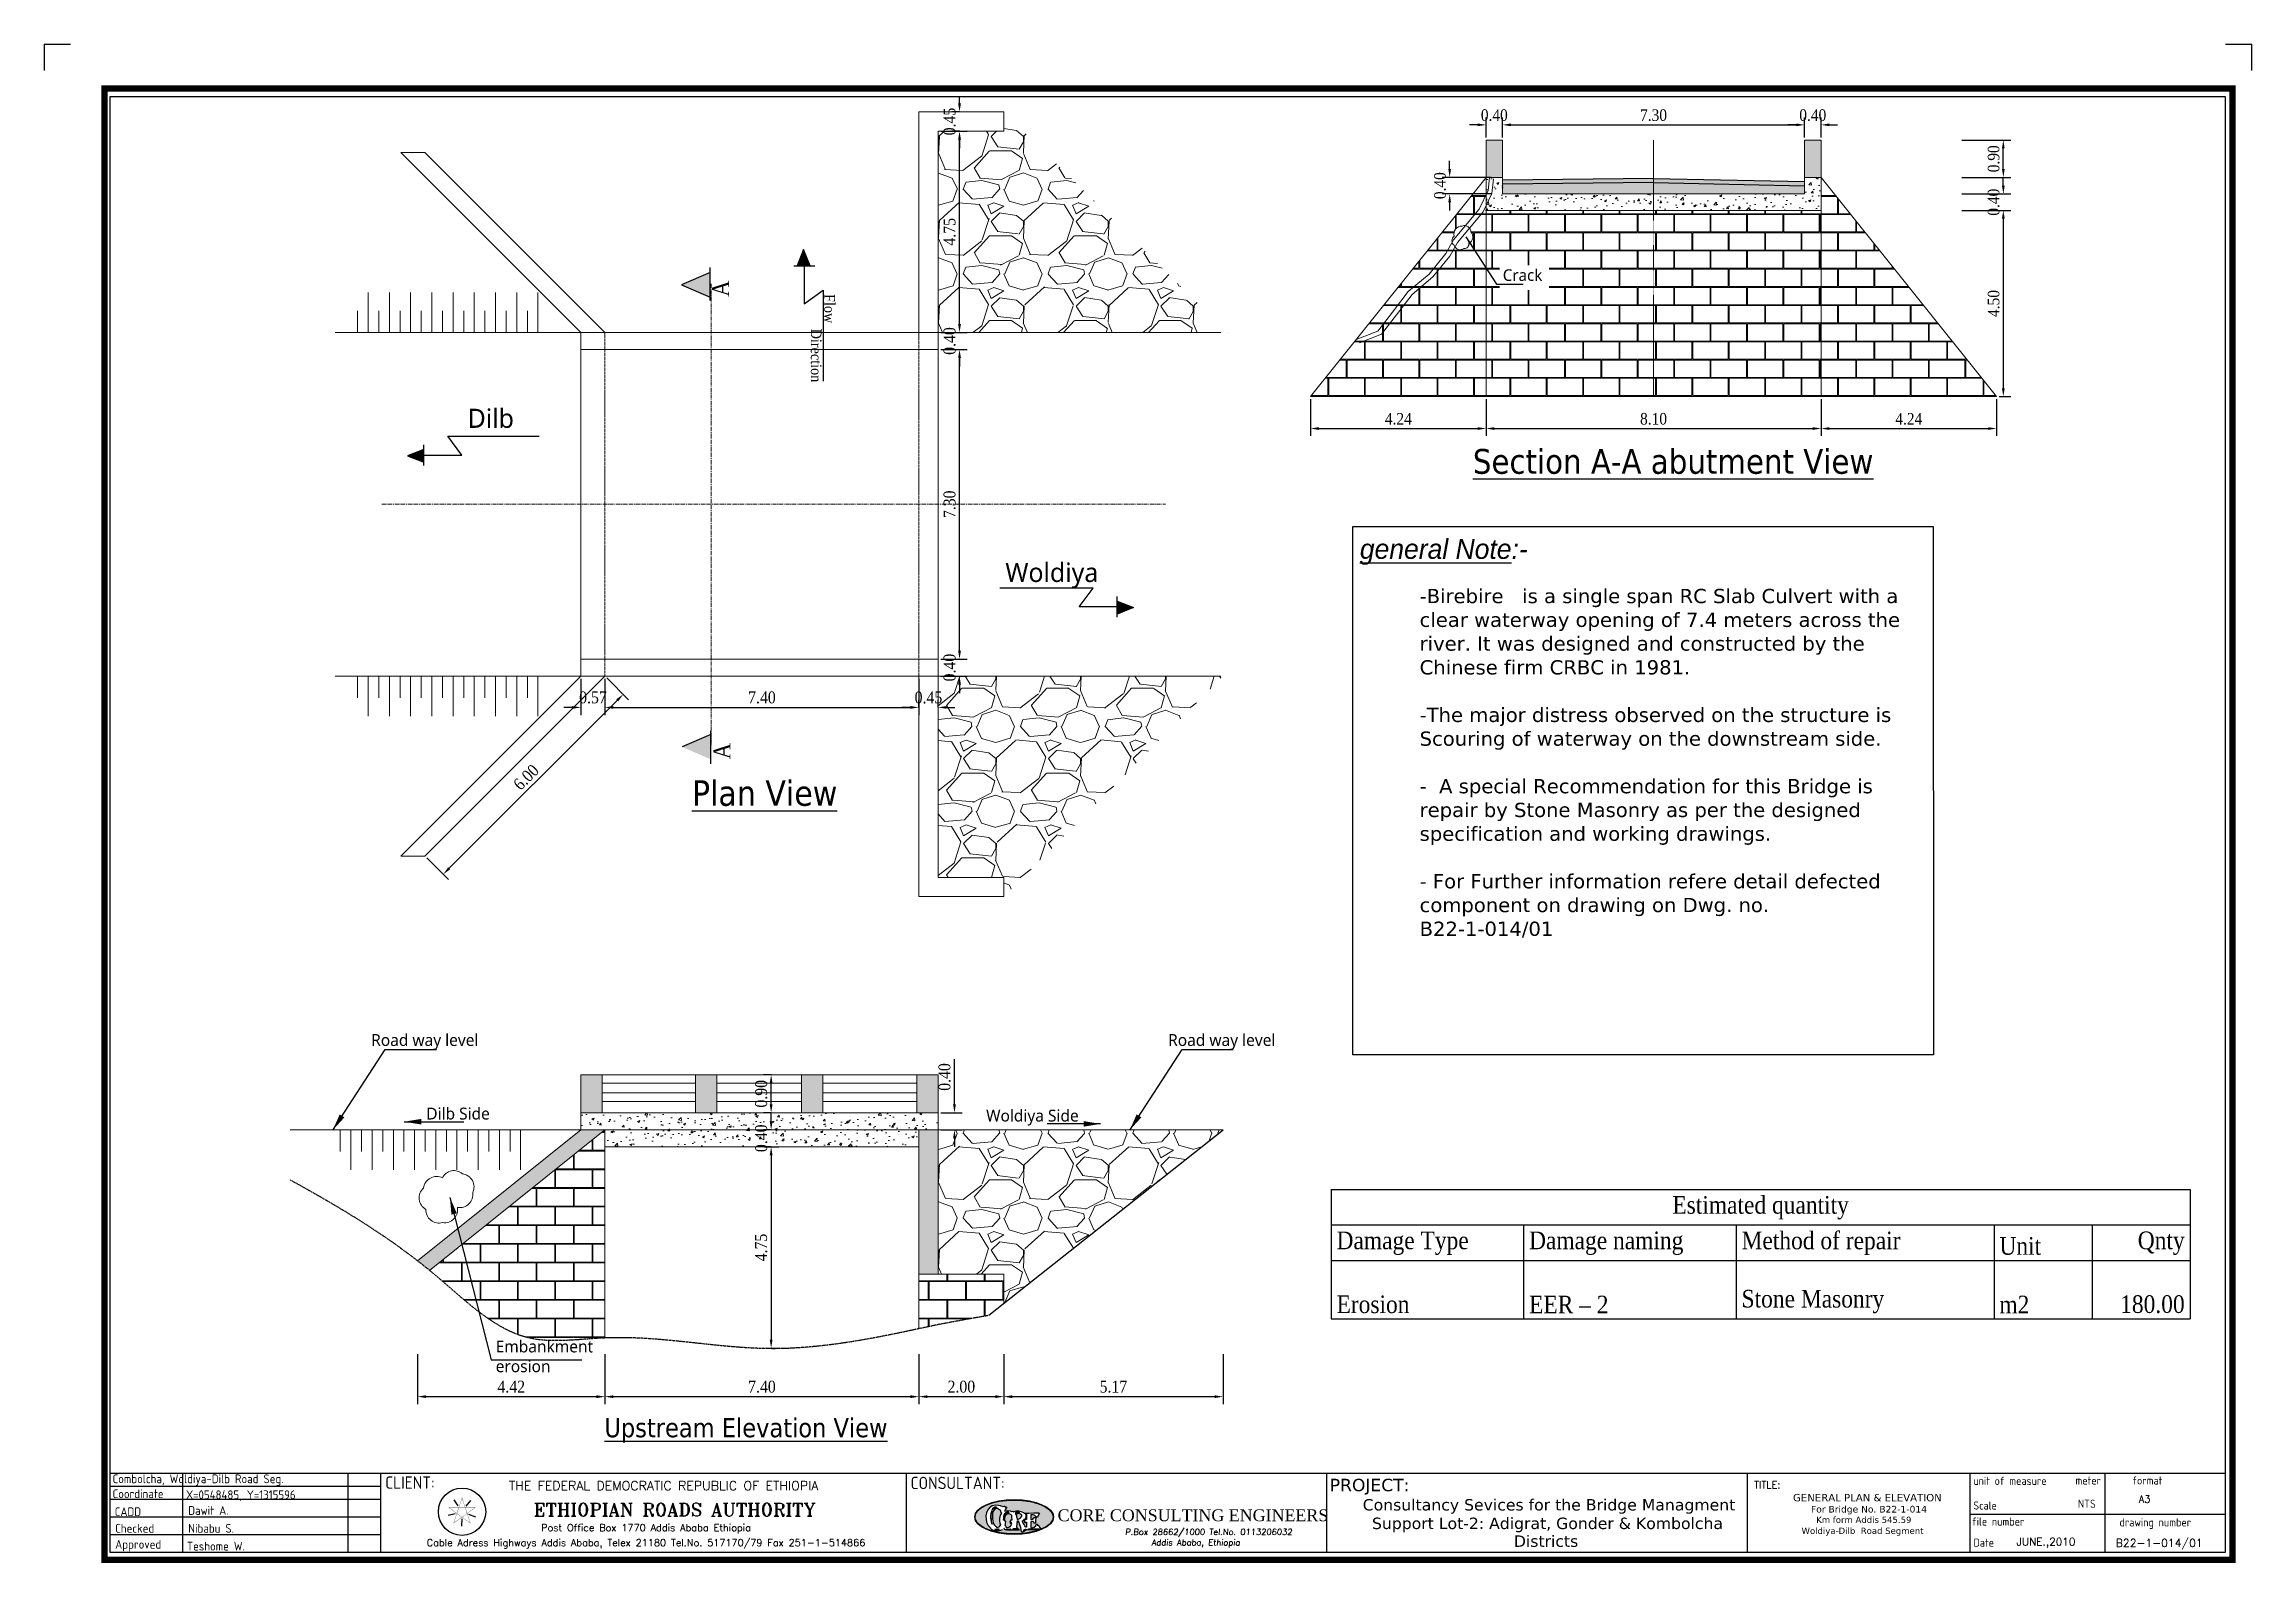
# Paper-space layout 'Layout1' of a CAD drawing. Header units: inches, sheet in millimetres. Extents: x 15 to 855, y 1 to 579.
# The model-space entities are those that its viewports show. They can reach past a viewport. Long polylines and large blocks are cut down to what shows.
import ezdxf
from ezdxf.enums import TextEntityAlignment as Align

# ---------------------------------------------------------------- set-up
doc = ezdxf.new("R2010")
doc.units = ezdxf.units.IN
doc.header["$MEASUREMENT"] = 0
doc.linetypes.add('CENTER', pattern=[2, 1.25, -0.25, 0.25, -0.25])
doc.linetypes.add('HIDDEN', pattern=[0.375, 0.25, -0.125])
for name, color, linetype in [('21', 7, 'Continuous'), ('ATTR', 45, 'Continuous'), ('BOARD-M', 7, 'Continuous'), ('BORD', 211, 'Continuous'), ('C-LOGO', 7, 'Continuous'), ('DIM', 1, 'Continuous'), ('Direction', 6, 'Continuous'), ('ERA_LOGO', 30, 'Continuous'), ('Ground', 3, 'Continuous'), ('Hatch', 8, 'Continuous'), ('LINES', 1, 'Continuous'), ('MARK', 9, 'Continuous'), ('SUBSTR', 6, 'Continuous'), ('TEXT1', 7, 'Continuous'), ('TEXT2', 7, 'Continuous'), ('TEXTS', 7, 'Continuous'), ('Vp', 7, 'Continuous')]:
    doc.layers.add(name, color=color, linetype=linetype)
for name, color, linetype, lineweight in [('Base', 7, 'Continuous', 0), ('center line', 251, 'CENTER', 0), ('Damage', 6, 'Continuous', 5), ('dima', 7, 'Continuous', 0), ('hach', 251, 'Continuous', 0), ('hand wall', 5, 'Continuous', 9), ('text', 1, 'Continuous', 0), ('wall', 4, 'Continuous', 13)]:
    doc.layers.add(name, color=color, linetype=linetype, lineweight=lineweight)
doc.layers.get('Vp').off()
doc.styles.add('15', font='romans.shx', dxfattribs={"height": 1.55})
doc.styles.add('25', font='ROMANS', dxfattribs={"height": 2.25})
doc.styles.add('30', font='ROMANT.SHX', dxfattribs={"height": 4})
doc.styles.add('65', font='COMPLEX.SHX', dxfattribs={"oblique": 5, "height": 2.25})
doc.styles.add('BETTY', font='verdana.TTF', dxfattribs={"height": 0.18})
doc.styles.add('ISO', font='ISO.SHX', dxfattribs={"height": 5})
doc.styles.add('ROMANT', font='romant.shx')
doc.styles.add('SIMPLEX', font='simplex.shx', dxfattribs={"height": 0.5})
doc.styles.get("Standard").update_dxf_attribs({"font": 'GARA.TTF'})
doc.dimstyles.get("Standard").update_dxf_attribs({"dimtxt": 0.28, "dimasz": 0.2, "dimexe": 0.18, "dimexo": 0.0625, "dimgap": 0.09, "dimtad": 1, "dimzin": 0, "dimdsep": 46, "dimtxsty": 'Standard', "dimcen": 0.09, "dimclrd": 253, "dimclre": 23, "dimadec": 0, "dimazin": 0, "dimtfac": 1, "dimtix": 1, "dimtofl": 0, "dimtmove": 0, "dimatfit": 3, "dimfxl": 1, "dimfxlon": 1, "dimtolj": 1, "dimtzin": 0, "dimarcsym": 0})

psp = doc.layouts.get("Layout1")

# ---------------------------------------------------------------- texts
at = {"layer": 'ATTR', "color": 0, "style": 'SIMPLEX'}
psp.add_attdef('JUNE.,2010', (765.58, 7.15), 'ent_date', height=2.916, dxfattribs=at)
at = {"layer": 'Base', "style": 'SIMPLEX'}
psp.add_text('A3', height=2.75, dxfattribs=at).set_placement((812.02, 23.46))
psp.add_attdef('B22-1-014/01', (803.28, 6.63), 'ent_dwgno', height=3.025, dxfattribs=at)
at = {"layer": 'C-LOGO', "color": 7, "style": '65', "oblique": 5}
for s, p in [(' P.Box 28662/1000 Tel.No. 0113206032', (457.37, 12.18)), ('Addis Ababa, Ethiopia', (453.26, 8.01))]:
    psp.add_text(s, height=2.3157, dxfattribs=at).set_placement(p, align=Align.MIDDLE)
at = {"layer": 'text', "color": 7, "insert": (400.68, 20.93), "char_height": 4.5122, "width": 166.6527, "attachment_point": 1}
psp.add_mtext('{\\fBook Antiqua|b0|i0|c0|p18;\\C0;CORE CONSULTING ENGINEERS}', dxfattribs=at)
at = {"layer": 'TEXT1', "style": 'ISO'}
for s, height, p in [('Combolcha, Woldiya-Dilb Road Seg.', 3.3354, (41.09, 32.55)), ('Coordinate', 3.335, (41.09, 26.86)), ('X=0548485, Y=1315596', 3.3354, (69.05, 26.49)), ('CLIENT:', 4.709, (144.81, 31.12)), ('CONSULTANT:', 4.7085, (344.71, 30.97)), ('CADD', 3.335, (41.92, 20.02)), ('Dawit A.', 3.335, (69.88, 20.49)), ('Approved', 3.335, (42.08, 7.62)), ('Checked', 3.335, (42.08, 13.69)), ('Teshome W.', 3.335, (69.39, 6.92)), ('Nibabu S.', 3.335, (69.88, 13.69))]:
    psp.add_text(s, height=height, rotation=359.99979, dxfattribs=at).set_placement(p, align=Align.MIDDLE_LEFT)
at = {"layer": 'TEXT1', "color": 7, "style": '30'}
psp.add_text('TITLE:', height=2.712, rotation=359.99979, dxfattribs=at).set_placement((665.69, 30.27), align=Align.MIDDLE_LEFT)
at = {"layer": 'TEXT1', "style": 'ISO'}
for s, height, p in [('unit of measure', 3.0968, (749.11, 30.22)), ('meter', 3.097, (787.94, 30.36)), ('format', 3.097, (809.59, 30.36)), ('file number', 3.0968, (748.58, 14.74)), ('Scale', 3.097, (749.11, 20.83)), ('NTS', 3.097, (788.9, 21.52)), ('drawing number', 3.0968, (804.71, 14.43)), ('Date', 3.097, (749.16, 6.72))]:
    psp.add_text(s, height=height, rotation=359.99979, dxfattribs=at).set_placement(p)
at = {"layer": 'TEXT2'}
for s, height, style, p in [('THE FEDERAL DEMOCRATIC REPUBLIC OF ETHIOPIA', 3.5, '25', (250.77, 29.94)), ('ETHIOPIAN ROADS AUTHORITY', 5, '30', (255, 20.79)), ('Cable Adress Highways Addis Ababa, Telex 21180 Tel.No. 517170/79 Fax 251-1-514866', 2.7, '15', (244.07, 8.08)), ('Post Office Box 1770 Addis Ababa Ethiopia', 2.7, '15', (244.07, 13.61))]:
    psp.add_text(s, height=height, dxfattribs=dict(at, style=style)).set_placement(p, align=Align.MIDDLE)
at = {"layer": 'TEXT2', "style": 'BETTY'}
psp.add_text('PROJECT:', height=4.737, rotation=359.99979, dxfattribs=at).set_placement((504.24, 30.19), align=Align.MIDDLE_LEFT)
for s, height, p in [('GENERAL PLAN & ELEVATION', 2.8122, (680.47, 23.97)), ('Consultancy Sevices for the Bridge Managment', 4.3423, (516.77, 20.49)), ('Support Lot-2: Adigrat, Gonder & Kombolcha', 4.3423, (520.28, 13.43)), ('For Bridge No. B22-1-014', 2.531, (687.32, 19.72)), ('Districts', 4.342, (574.28, 6.65)), ('Woldiya-Dilb  Road Segment', 2.3623, (683.73, 11.58))]:
    psp.add_text(s, height=height, rotation=359.99979, dxfattribs=at).set_placement(p)
at = {"layer": 'TEXT2', "color": 1, "style": 'BETTY'}
psp.add_text('Km form Addis 545.59  ', height=2.3623, rotation=359.99979, dxfattribs=at).set_placement((689.31, 15.77))

msp = doc.modelspace()

# ---------------------------------------------------------------- texts
at = {"char_height": 0.18}
for s, insert, width, attachment_point in [('Estimated quantity', (132.959, 38.134), 8.64815, 8), ('Damage Type', (128.635, 37.772), 1.85185, 7), ('Damage naming', (130.598, 37.772), 2.05556, 7), ('Method of repair', (132.765, 37.772), 2.51852, 7), ('Unit', (135.394, 37.772), 0.88889, 7), ('Qnty', (137.283, 37.772), 0.88889, 9), ('Stone Masonry ', (132.765, 37.177), 2.51852, 7), ('Erosion', (128.635, 37.177), 1.85185, 7), ('EER – 2', (130.598, 37.177), 2.05556, 7), ('m2', (135.394, 37.177), 0.88889, 7), ('180.00', (137.283, 37.177), 0.88889, 9)]:
    msp.add_mtext(s, dxfattribs=dict(at, insert=insert, width=width, attachment_point=attachment_point))
at = {"color": 1, "insert": (179.605, 9.238), "char_height": 0.28, "width": 0.74757, "attachment_point": 1}
msp.add_mtext('{\\fSegoe UI|b0|i0|c0|p34;Crack}', dxfattribs=at)
at = {"layer": 'hach', "char_height": 0.4, "width": 0.99135, "attachment_point": 1, "rotation": 90}
for insert in [(56.983, 38.387), (57.015, 27.482)]:
    msp.add_mtext('{\\C2;A}', dxfattribs=dict(at, insert=insert))
at = {"layer": 'text', "attachment_point": 1}
for s, insert, char_height, width in [('{\\fSegoe UI|b0|i0|c0|p34;Dilb}', (51.22, 35.745), 0.45, 5.1366), ('{\\fSegoe UI|b0|i0|c0|p34;Woldiya}', (63.893, 32.111), 0.45, 5.1366), ('{\\fSegoe UI|b0|i0|c0|p34;Road way level}', (48.947, 21.002), 0.28, 5.1366), ('{\\fSegoe UI|b0|i0|c0|p34;Road way level}', (67.73, 21.002), 0.28, 5.1366), ('{\\fSegoe UI|b0|i0|c0|p34;Dilb Side}', (50.245, 19.268), 0.28, 5.1366), ('{\\fSegoe UI|b0|i0|c0|p34;Woldiya Side}', (63.44, 19.22), 0.28, 5.1366), ('{\\fSegoe UI|b0|i0|c0|p34;Embankment erosion}', (51.881, 13.777), 0.28, 1.13587)]:
    msp.add_mtext(s, dxfattribs=dict(at, insert=insert, char_height=char_height, width=width))
at = {"layer": 'TEXT2', "insert": (117.397, 37.694), "char_height": 0.18, "width": 6.06611, "attachment_point": 1, "style": 'BETTY'}
msp.add_mtext('-Birebire   is a single span RC Slab Culvert with a clear waterway opening of 7.4 meters across the river. It was designed and constructed by the Chinese firm CRBC in 1981. \\P\\P-The major distress observed on the structure is Scouring of waterway on the downstream side.\\P\\P-  A special Recommendation for this Bridge is repair by Stone Masonry as per the designed specification and working drawings.\\P\\P- For Further information refere detail defected component on drawing on Dwg. no. B22-1-014/01', dxfattribs=at)
at = {"layer": 'TEXT2', "attachment_point": 1}
for s, insert, char_height, width in [('{\\fTahoma|b0|i0|c0|p34;\\LPlan View}', (56.507, 26.985), 0.6, 6.00229), ('{\\fTahoma|b0|i0|c0|p34;\\LUpstream Elevation View}', (54.443, 11.947), 0.45, 9.54985), ('{\\fTahoma|b0|i0|c0|p34;\\LSection A-A abutment View}', (178.881, 4.893), 0.6, 10.58967)]:
    msp.add_mtext(s, dxfattribs=dict(at, insert=insert, char_height=char_height, width=width))
at = {"layer": 'TEXTS', "insert": (116.643, 38.323), "char_height": 0.25, "width": 7.90321, "attachment_point": 1, "style": 'ROMANT'}
msp.add_mtext('{\\fAlgerian|b0|i1|c0|p82;\\Lgeneral Note\\l:-}', dxfattribs=at)

# ---------------------------------------------------------------- blocks, each defined once
blk = doc.blocks.new('A$C162A0B75')
at = {"layer": 'BOARD-M'}
h = blk.add_hatch(color=256, dxfattribs=at)
edge = h.paths.add_edge_path()
edge.add_spline(control_points=[(13.67, -8.08), (14, -7.94), (14.3, -7.79), (15.09, -7.33), (15.48, -6.98), (15.96, -6.26), (16.05, -5.88), (15.92, -5.15), (15.71, -4.78), (14.99, -4.09), (14.49, -3.77), (13.25, -3.22), (12.52, -3), (10.92, -2.68), (10.05, -2.58), (8.3, -2.53), (7.41, -2.57), (5.72, -2.79), (4.93, -2.97), (3.53, -3.43), (2.92, -3.72), (1.99, -4.37), (1.66, -4.73), (1.38, -5.31), (1.33, -5.53), (1.33, -5.74), (1.33, -6.11), (1.48, -6.48), (2.08, -7.19), (2.53, -7.53), (3.67, -8.11), (4.36, -8.36), (5.9, -8.73), (6.75, -8.85), (8.49, -8.96), (9.39, -8.95), (11.1, -8.78), (11.93, -8.63), (12.89, -8.36), (13.11, -8.29), (13.33, -8.21)], knot_values=[2.317063, 2.317063, 2.317063, 2.317063, 2.500513, 2.500513, 2.85773, 2.85773, 3.214946, 3.214946, 3.572162, 3.572162, 3.929378, 3.929378, 4.286594, 4.286594, 4.643811, 4.643811, 5.001027, 5.001027, 5.358243, 5.358243, 5.715459, 5.715459, 6.072675, 6.072675, 6.283185, 6.283185, 6.283185, 6.640402, 6.640402, 6.997618, 6.997618, 7.354834, 7.354834, 7.71205, 7.71205, 8.069266, 8.069266, 8.426482, 8.426482, 8.537797, 8.537797, 8.537797, 8.537797], degree=3, periodic=0)
edge.add_line((13.33, -8.21), (13.19, -8.19))
edge.add_line((13.19, -8.19), (12.82, -8.19))
edge.add_line((12.82, -8.19), (11.56, -8.22))
edge.add_line((11.56, -8.22), (11.07, -8.19))
edge.add_line((11.07, -8.19), (10.26, -8.59))
edge.add_line((10.26, -8.59), (10.1, -8.6))
edge.add_line((10.1, -8.6), (10.07, -8.52))
edge.add_line((10.07, -8.52), (10.03, -8.46))
edge.add_line((10.03, -8.46), (9.97, -8.16))
edge.add_line((9.97, -8.16), (9.91, -7.71))
edge.add_line((9.91, -7.71), (9.69, -7.05))
edge.add_line((9.69, -7.05), (9.59, -6.74))
edge.add_line((9.59, -6.74), (9.53, -6.71))
edge.add_line((9.53, -6.71), (9.33, -6.76))
edge.add_line((9.33, -6.76), (9.24, -6.75))
edge.add_line((9.24, -6.75), (9.18, -6.76))
edge.add_line((9.18, -6.76), (9.17, -6.97))
edge.add_line((9.17, -6.97), (9.14, -7.63))
edge.add_line((9.14, -7.63), (9.15, -7.69))
edge.add_line((9.15, -7.69), (9.63, -8.15))
edge.add_line((9.63, -8.15), (9.63, -8.22))
edge.add_line((9.63, -8.22), (9.22, -8.23))
edge.add_line((9.22, -8.23), (8.68, -8.2))
edge.add_line((8.68, -8.2), (8.12, -8.24))
edge.add_line((8.12, -8.24), (7.85, -8.25))
edge.add_line((7.85, -8.25), (7.63, -8.25))
edge.add_line((7.63, -8.25), (7.38, -8.24))
edge.add_line((7.38, -8.24), (7.17, -8.17))
edge.add_line((7.17, -8.17), (6.99, -8.13))
edge.add_line((6.99, -8.13), (6.82, -7.99))
edge.add_line((6.82, -7.99), (6.77, -7.9))
edge.add_line((6.77, -7.9), (6.7, -7.83))
edge.add_line((6.7, -7.83), (6.45, -8.08))
edge.add_line((6.45, -8.08), (5.99, -8.29))
edge.add_line((5.99, -8.29), (5.48, -8.34))
edge.add_line((5.48, -8.34), (5.01, -8.31))
edge.add_line((5.01, -8.31), (4.75, -8.22))
edge.add_line((4.75, -8.22), (4.37, -8.03))
edge.add_line((4.37, -8.03), (4.19, -7.8))
edge.add_line((4.19, -7.8), (3.76, -7.37))
edge.add_line((3.76, -7.37), (3.47, -6.73))
edge.add_line((3.47, -6.73), (3.37, -6.18))
edge.add_line((3.37, -6.18), (3.36, -5.55))
edge.add_line((3.36, -5.55), (3.49, -4.93))
edge.add_line((3.49, -4.93), (3.72, -4.38))
edge.add_line((3.72, -4.38), (4.02, -3.99))
edge.add_line((4.02, -3.99), (4.54, -3.64))
edge.add_line((4.54, -3.64), (5.2, -3.5))
edge.add_line((5.2, -3.5), (5.71, -3.55))
edge.add_line((5.71, -3.55), (6.08, -3.65))
edge.add_line((6.08, -3.65), (6.54, -3.81))
edge.add_line((6.54, -3.81), (6.94, -3.73))
edge.add_line((6.94, -3.73), (6.95, -3.87))
edge.add_line((6.95, -3.87), (7.08, -3.81))
edge.add_line((7.08, -3.81), (7.23, -3.89))
edge.add_line((7.23, -3.89), (7.21, -4.01))
edge.add_line((7.21, -4.01), (6.99, -4.31))
edge.add_line((6.99, -4.31), (6.9, -4.55))
edge.add_line((6.9, -4.55), (6.86, -4.63))
edge.add_line((6.86, -4.63), (7.15, -4.55))
edge.add_line((7.15, -4.55), (7.45, -4.51))
edge.add_line((7.45, -4.51), (7.9, -4.56))
edge.add_line((7.9, -4.56), (8.17, -4.68))
edge.add_line((8.17, -4.68), (8.25, -4.75))
edge.add_line((8.25, -4.75), (8.25, -4.68))
edge.add_line((8.25, -4.68), (8.41, -4.67))
edge.add_line((8.41, -4.67), (8.49, -4.71))
edge.add_line((8.49, -4.71), (8.5, -4.75))
edge.add_line((8.5, -4.75), (8.74, -4.71))
edge.add_line((8.74, -4.71), (9.08, -4.6))
edge.add_line((9.08, -4.6), (9.5, -4.58))
edge.add_line((9.5, -4.58), (9.92, -4.68))
edge.add_line((9.92, -4.68), (10.14, -4.75))
edge.add_line((10.14, -4.75), (10.45, -4.92))
edge.add_line((10.45, -4.92), (10.59, -5.01))
edge.add_line((10.59, -5.01), (11.41, -4.99))
edge.add_line((11.41, -4.99), (12.4, -4.95))
edge.add_line((12.4, -4.95), (13, -4.95))
edge.add_line((13, -4.95), (13.27, -4.95))
edge.add_line((13.27, -4.95), (13.32, -4.96))
edge.add_line((13.32, -4.96), (13.34, -5.02))
edge.add_line((13.34, -5.02), (13.44, -5.01))
edge.add_line((13.44, -5.01), (12.98, -5.82))
edge.add_line((12.98, -5.82), (12.83, -5.72))
edge.add_line((12.83, -5.72), (12.66, -5.57))
edge.add_line((12.66, -5.57), (12.55, -5.47))
edge.add_line((12.55, -5.47), (12.42, -5.37))
edge.add_line((12.42, -5.37), (12.24, -5.32))
edge.add_line((12.24, -5.32), (12.11, -5.33))
edge.add_line((12.11, -5.33), (11.91, -5.33))
edge.add_line((11.91, -5.33), (11.84, -5.33))
edge.add_line((11.84, -5.33), (11.82, -6.23))
edge.add_line((11.82, -6.23), (12.16, -6.21))
edge.add_line((12.16, -6.21), (12.4, -5.9))
edge.add_line((12.4, -5.9), (12.47, -5.81))
edge.add_line((12.47, -5.81), (12.73, -5.86))
edge.add_line((12.73, -5.86), (12.72, -6.49))
edge.add_line((12.72, -6.49), (12.72, -6.9))
edge.add_line((12.72, -6.9), (12.6, -6.96))
edge.add_line((12.6, -6.96), (12.25, -6.62))
edge.add_line((12.25, -6.62), (11.82, -6.64))
edge.add_line((11.82, -6.64), (11.81, -7.64))
edge.add_line((11.81, -7.64), (11.83, -7.73))
edge.add_line((11.83, -7.73), (12.05, -7.77))
edge.add_line((12.05, -7.77), (12.46, -7.67))
edge.add_line((12.46, -7.67), (12.73, -7.41))
edge.add_line((12.73, -7.41), (12.83, -7.19))
edge.add_line((12.83, -7.19), (12.9, -7.09))
edge.add_line((12.9, -7.09), (13.03, -7.11))
edge.add_line((13.03, -7.11), (13.05, -7.16))
edge.add_line((13.05, -7.16), (13.04, -7.26))
edge.add_line((13.04, -7.26), (13.15, -7.26))
edge.add_line((13.15, -7.26), (13.21, -7.21))
edge.add_line((13.21, -7.21), (13.31, -7.46))
edge.add_line((13.31, -7.46), (13.52, -7.69))
edge.add_line((13.52, -7.69), (13.68, -7.88))
edge.add_line((13.68, -7.88), (13.72, -7.98))
edge.add_line((13.72, -7.98), (13.67, -8.08))
h.paths.add_polyline_path([(5.22, -4.02), (5.32, -4), (5.34, -3.93), (5.32, -3.9), (5.06, -3.92), (4.83, -4.01), (4.61, -4.21), (4.48, -4.45), (4.38, -4.72), (4.25, -5.09), (4.22, -5.46), (4.21, -5.91), (4.25, -6.26), (4.32, -6.63), (4.46, -7), (4.54, -7.12), (4.57, -7.06), (4.49, -6.85), (4.41, -6.59), (4.38, -6.23), (4.34, -5.8), (4.36, -5.29), (4.44, -4.88), (4.55, -4.55), (4.62, -4.34), (4.75, -4.2), (4.9, -4.08), (5.05, -4.05)], flags=17)
h.paths.add_polyline_path([(6.12, -5.4), (6.27, -5.16), (6.32, -5.06), (6.34, -5.03), (6.28, -4.97), (6.25, -5.02), (6.02, -4.39), (5.86, -4.39), (5.72, -4.28), (5.51, -4.14), (5.26, -4.14), (4.98, -4.31), (4.77, -4.58), (4.62, -5.04), (4.57, -5.42), (4.59, -6.03), (4.66, -6.55), (4.8, -7.01), (4.96, -7.25), (5.15, -7.46), (5.26, -7.55), (5.33, -7.6), (5.34, -7.66), (5.34, -7.73), (5.52, -7.73), (5.84, -7.59), (6, -7.45), (6.12, -7.3), (6.17, -7.3), (6.02, -6.89), (5.96, -6.51), (5.98, -6.04), (6.03, -5.68)], flags=17)
h.paths.add_polyline_path([(8.19, -5.84), (8.15, -5.37), (8, -5.21), (7.81, -5.12), (7.53, -5.06), (7.34, -5.12), (7.14, -5.27), (6.99, -5.57), (6.89, -6.08), (6.87, -6.47), (6.94, -6.52), (7.04, -6.5), (7.11, -6.59), (7.07, -6.98), (6.99, -7.32), (7.03, -7.35), (7.19, -7.61), (7.31, -7.76), (7.47, -7.76), (7.67, -7.72), (7.86, -7.57), (8.03, -7.36), (8.14, -7.09), (8.17, -6.93), (8.11, -6.91), (7.98, -6.93), (7.93, -6.85), (8.08, -6.81), (8.09, -6.74), (8.02, -6.68), (7.89, -6.74), (7.86, -6.69), (7.92, -6.55), (7.98, -6.42), (7.98, -6.34), (8.08, -6.34), (8.23, -6.33), (8.22, -6.21)], flags=17)
h.paths.add_polyline_path([(7.08, -5.04), (7.25, -4.96), (7.36, -4.95), (7.5, -4.94), (7.64, -4.95), (7.73, -4.96), (7.7, -4.89), (7.66, -4.86), (7.48, -4.86), (7.32, -4.85), (7.07, -4.94), (6.92, -5.06), (6.75, -5.33), (6.68, -5.64), (6.64, -5.86), (6.64, -6.05), (6.63, -6.26), (6.65, -6.37), (6.69, -6.33), (6.7, -6.25), (6.71, -6.09), (6.74, -5.82), (6.77, -5.61), (6.84, -5.34), (6.94, -5.18)], flags=17)
h.paths.add_polyline_path([(5.72, -8.13), (5.82, -8.09), (5.87, -8.09), (5.87, -8.06), (5.85, -8.04), (5.78, -8.04), (5.72, -8.04), (5.68, -8.07), (5.65, -8.09), (5.58, -8.1), (5.52, -8.09), (5.43, -8.1), (5.34, -8.1), (5.27, -8.1), (5.23, -8.1), (5.15, -8.09), (5.1, -8.09), (5.04, -8.09), (5.03, -8.14), (5.07, -8.14), (5.21, -8.14), (5.28, -8.15), (5.39, -8.15), (5.49, -8.16), (5.55, -8.16), (5.62, -8.15)], flags=17)
h.paths.add_polyline_path([(9.22, -8.01), (9.15, -7.96), (9.03, -7.96), (8.88, -7.97), (8.69, -7.98), (8.57, -7.98), (8.5, -7.98), (8.45, -8.03), (8.4, -8.06), (8.41, -8.1), (8.5, -8.09), (8.68, -8.09), (8.89, -8.09), (9.07, -8.1), (9.18, -8.11), (9.25, -8.1)], flags=17)
h.paths.add_polyline_path([(7.76, -8.09), (7.87, -8.08), (7.92, -8.07), (7.99, -8.02), (8.04, -8), (8, -7.98), (7.98, -7.98), (7.95, -7.99), (7.9, -8.01), (7.85, -8.02), (7.76, -8.04), (7.64, -8.05), (7.51, -8.05), (7.41, -8.04), (7.32, -8.06), (7.24, -8.04), (7.19, -8.06), (7.19, -8.07), (7.22, -8.09), (7.31, -8.09), (7.37, -8.11), (7.47, -8.11), (7.54, -8.11), (7.56, -8.11), (7.59, -8.11), (7.66, -8.11)], flags=17)
h.paths.add_polyline_path([(9.48, -6.49), (9.43, -6.5), (9.38, -6.5), (9.31, -6.5), (9.24, -6.5), (9.21, -6.54), (9.2, -6.59), (9.23, -6.61), (9.25, -6.59), (9.27, -6.56), (9.31, -6.54), (9.37, -6.54), (9.43, -6.54), (9.47, -6.54)], flags=17)
h.paths.add_polyline_path([(10.1, -5.57), (10.1, -5.36), (10.02, -5.27), (9.92, -5.27), (9.84, -5.22), (9.76, -5.15), (9.66, -5.08), (9.52, -5.08), (9.42, -5.11), (9.28, -5.11), (9.17, -5.11), (9.13, -5.15), (9.13, -5.32), (9.13, -5.53), (9.14, -5.76), (9.15, -5.92), (9.21, -6.01), (9.21, -6.13), (9.21, -6.21), (9.41, -6.18), (9.69, -6.05), (9.86, -5.91), (10, -5.77)], flags=17)
h.paths.add_polyline_path([(9.64, -4.89), (9.49, -4.88), (9.33, -4.88), (9.19, -4.88), (9.05, -4.91), (8.98, -4.92), (8.93, -4.96), (8.93, -5.11), (8.92, -5.22), (8.93, -5.28), (8.98, -5.25), (8.98, -5.16), (8.98, -5.04), (9.01, -4.98), (9.14, -4.95), (9.3, -4.95), (9.46, -4.95), (9.56, -4.96), (9.65, -4.99), (9.68, -5), (9.7, -4.94)], flags=17)
h.paths.add_polyline_path([(11, -6.75), (10.98, -6.71), (10.93, -6.73), (10.86, -6.75), (10.75, -6.79), (10.66, -6.79), (10.65, -6.71), (10.68, -6.66), (10.68, -6.62), (10.63, -6.63), (10.59, -6.66), (10.55, -6.64), (10.53, -6.54), (10.54, -6.47), (10.58, -6.44), (10.65, -6.35), (10.78, -6.27), (10.86, -6.22), (10.94, -6.23), (11.01, -6.23), (11.02, -6.19), (11.02, -5.56), (11.01, -5.24), (10.98, -5.22), (10.92, -5.19), (10.85, -5.18), (10.83, -5.21), (10.85, -5.26), (10.89, -5.31), (10.93, -5.39), (10.93, -5.6), (10.91, -5.8), (10.85, -5.96), (10.75, -6.07), (10.64, -6.18), (10.5, -6.31), (10.35, -6.42), (10.25, -6.44), (10.24, -6.49), (10.24, -6.55), (10.24, -6.63), (10.28, -6.74), (10.38, -6.91), (10.53, -7.14), (10.71, -7.41), (10.83, -7.57), (10.96, -7.66), (11.01, -7.66)], flags=17)
h.paths.add_polyline_path([(10.75, -8.13), (10.89, -8.09), (10.87, -8.05), (10.84, -8.05), (10.77, -8.07), (10.67, -8.11), (10.57, -8.15), (10.51, -8.2), (10.42, -8.25), (10.36, -8.29), (10.4, -8.31), (10.46, -8.29), (10.52, -8.24), (10.6, -8.19), (10.7, -8.16)], flags=17)
h.paths.add_polyline_path([(13.42, -7.98), (13.27, -7.98), (12.98, -7.99), (12.62, -7.99), (12.31, -7.97), (12, -7.98), (11.61, -7.98), (11.39, -7.99), (11.38, -8.03), (11.4, -8.06), (11.62, -8.04), (12, -8.05), (12.28, -8.04), (12.57, -8.04), (12.86, -8.04), (13.16, -8.04), (13.32, -8.04), (13.43, -8.04)], flags=17)
for points in [[(6.94, -3.73), (6.54, -3.81), (6.08, -3.65), (5.71, -3.55), (5.2, -3.5), (4.54, -3.64), (4.02, -3.99), (3.72, -4.38), (3.49, -4.93), (3.36, -5.55), (3.37, -6.18), (3.47, -6.73), (3.76, -7.37), (4.19, -7.8), (4.37, -8.03), (4.75, -8.22), (5.01, -8.31), (5.48, -8.34), (5.99, -8.29), (6.45, -8.08)], [(6.02, -4.39), (5.86, -4.39), (5.72, -4.28), (5.51, -4.14), (5.26, -4.14), (4.98, -4.31), (4.77, -4.58), (4.62, -5.04), (4.57, -5.42), (4.59, -6.03), (4.66, -6.55), (4.8, -7.01), (4.96, -7.25), (5.15, -7.46), (5.26, -7.55), (5.33, -7.6), (5.34, -7.66), (5.34, -7.73), (5.52, -7.73), (5.84, -7.59), (6, -7.45), (6.12, -7.3), (6.17, -7.3), (6.02, -6.89), (5.96, -6.51), (5.98, -6.04), (6.03, -5.68), (6.12, -5.4), (6.27, -5.16), (6.32, -5.06), (6.34, -5.03), (6.28, -4.97)], [(6.94, -3.73), (6.95, -3.87), (7.08, -3.81), (7.23, -3.89), (7.21, -4.01), (6.99, -4.31), (6.9, -4.55), (6.86, -4.63), (7.15, -4.55), (7.45, -4.51), (7.9, -4.56), (8.17, -4.68), (8.25, -4.75), (8.25, -4.68), (8.41, -4.67), (8.49, -4.71), (8.5, -4.75), (8.74, -4.71), (9.08, -4.6), (9.5, -4.58), (9.92, -4.68), (10.14, -4.75), (10.45, -4.92), (10.59, -5.01), (11.41, -4.99), (12.4, -4.95), (13, -4.95), (13.27, -4.95), (13.32, -4.96), (13.34, -5.02), (13.44, -5.01), (12.98, -5.82), (12.83, -5.72), (12.66, -5.57), (12.55, -5.47), (12.42, -5.37), (12.24, -5.32), (12.11, -5.33), (11.91, -5.33), (11.84, -5.33), (11.82, -6.23), (12.16, -6.21), (12.4, -5.9), (12.47, -5.81), (12.73, -5.86), (12.72, -6.49), (12.72, -6.9), (12.6, -6.96), (12.25, -6.62), (11.82, -6.64), (11.81, -7.64), (11.83, -7.73), (12.05, -7.77), (12.46, -7.67), (12.73, -7.41), (12.83, -7.19), (12.9, -7.09), (13.03, -7.11), (13.05, -7.16), (13.04, -7.26), (13.15, -7.26), (13.21, -7.21), (13.31, -7.46), (13.52, -7.69), (13.68, -7.88), (13.67, -8.08), (13.53, -8.14), (13.33, -8.19), (12.82, -8.19), (11.56, -8.22), (11.07, -8.19), (10.26, -8.59), (10.1, -8.6), (10.07, -8.52), (10.03, -8.46), (9.97, -8.16), (9.91, -7.71), (9.69, -7.05), (9.59, -6.74), (9.53, -6.71), (9.33, -6.76), (9.24, -6.75), (9.18, -6.76), (9.17, -6.97), (9.14, -7.63), (9.15, -7.69), (9.63, -8.15), (9.63, -8.22), (9.22, -8.23), (8.68, -8.2), (8.12, -8.24), (7.85, -8.25), (7.63, -8.25), (7.38, -8.24), (7.17, -8.17), (6.99, -8.13), (6.82, -7.99), (6.77, -7.9), (6.7, -7.83), (6.7, -7.83)], [(6.02, -4.39), (6.25, -5.02), (6.28, -4.97)]]:
    blk.add_lwpolyline(points, dxfattribs=at)
for points in [[(5.32, -4), (5.34, -3.93), (5.32, -3.9), (5.06, -3.92), (4.83, -4.01), (4.61, -4.21), (4.48, -4.45), (4.38, -4.72), (4.25, -5.09), (4.22, -5.46), (4.21, -5.91), (4.25, -6.26), (4.32, -6.63), (4.46, -7), (4.54, -7.12), (4.57, -7.06), (4.49, -6.85), (4.41, -6.59), (4.38, -6.23), (4.34, -5.8), (4.36, -5.29), (4.44, -4.88), (4.55, -4.55), (4.62, -4.34), (4.75, -4.2), (4.9, -4.08), (5.05, -4.05), (5.22, -4.02)], [(5.04, -8.09), (5.03, -8.14), (5.07, -8.14), (5.21, -8.14), (5.28, -8.15), (5.39, -8.15), (5.49, -8.16), (5.55, -8.16), (5.62, -8.15), (5.72, -8.13), (5.82, -8.09), (5.87, -8.09), (5.87, -8.06), (5.85, -8.04), (5.78, -8.04), (5.72, -8.04), (5.68, -8.07), (5.65, -8.09), (5.58, -8.1), (5.52, -8.09), (5.43, -8.1), (5.34, -8.1), (5.27, -8.1), (5.23, -8.1), (5.15, -8.09), (5.1, -8.09)], [(6.65, -6.37), (6.69, -6.33), (6.7, -6.25), (6.71, -6.09), (6.74, -5.82), (6.77, -5.61), (6.84, -5.34), (6.94, -5.18), (7.08, -5.04), (7.25, -4.96), (7.36, -4.95), (7.5, -4.94), (7.64, -4.95), (7.73, -4.96), (7.7, -4.89), (7.66, -4.86), (7.48, -4.86), (7.32, -4.85), (7.07, -4.94), (6.92, -5.06), (6.75, -5.33), (6.68, -5.64), (6.64, -5.86), (6.64, -6.05), (6.63, -6.26)], [(6.99, -7.32), (7.07, -6.98), (7.11, -6.59), (7.04, -6.5), (6.94, -6.52), (6.87, -6.47), (6.89, -6.08), (6.99, -5.57), (7.14, -5.27), (7.34, -5.12), (7.53, -5.06), (7.81, -5.12), (8, -5.21), (8.15, -5.37), (8.19, -5.84), (8.22, -6.21), (8.23, -6.33), (8.08, -6.34), (7.98, -6.34), (7.98, -6.42), (7.92, -6.55), (7.86, -6.69), (7.89, -6.74), (8.02, -6.68), (8.09, -6.74), (8.08, -6.81), (7.93, -6.85), (7.98, -6.93), (8.11, -6.91), (8.17, -6.93), (8.14, -7.09), (8.03, -7.36), (7.86, -7.57), (7.67, -7.72), (7.47, -7.76), (7.31, -7.76), (7.19, -7.61), (7.03, -7.35), (6.99, -7.32)], [(8, -7.98), (8.04, -8), (7.99, -8.02), (7.92, -8.07), (7.87, -8.08), (7.76, -8.09), (7.66, -8.11), (7.59, -8.11), (7.56, -8.11), (7.54, -8.11), (7.47, -8.11), (7.37, -8.11), (7.31, -8.09), (7.22, -8.09), (7.19, -8.07), (7.19, -8.06), (7.24, -8.04), (7.32, -8.06), (7.41, -8.04), (7.51, -8.05), (7.64, -8.05), (7.76, -8.04), (7.85, -8.02), (7.9, -8.01), (7.95, -7.99), (7.98, -7.98)], [(9.25, -8.1), (9.22, -8.01), (9.15, -7.96), (9.03, -7.96), (8.88, -7.97), (8.69, -7.98), (8.57, -7.98), (8.5, -7.98), (8.45, -8.03), (8.4, -8.06), (8.41, -8.1), (8.5, -8.09), (8.68, -8.09), (8.89, -8.09), (9.07, -8.1), (9.18, -8.11)], [(9.68, -5), (9.7, -4.94), (9.64, -4.89), (9.49, -4.88), (9.33, -4.88), (9.19, -4.88), (9.05, -4.91), (8.98, -4.92), (8.93, -4.96), (8.93, -5.11), (8.92, -5.22), (8.93, -5.28), (8.98, -5.25), (8.98, -5.16), (8.98, -5.04), (9.01, -4.98), (9.14, -4.95), (9.3, -4.95), (9.46, -4.95), (9.56, -4.96), (9.65, -4.99)], [(9.21, -6.21), (9.41, -6.18), (9.69, -6.05), (9.86, -5.91), (10, -5.77), (10.1, -5.57), (10.1, -5.36), (10.02, -5.27), (9.92, -5.27), (9.84, -5.22), (9.76, -5.15), (9.66, -5.08), (9.52, -5.08), (9.42, -5.11), (9.28, -5.11), (9.17, -5.11), (9.13, -5.15), (9.13, -5.32), (9.13, -5.53), (9.14, -5.76), (9.15, -5.92), (9.21, -6.01), (9.21, -6.13)], [(9.23, -6.61), (9.2, -6.59), (9.21, -6.54), (9.24, -6.5), (9.31, -6.5), (9.38, -6.5), (9.43, -6.5), (9.48, -6.49), (9.48, -6.49), (9.47, -6.54), (9.43, -6.54), (9.37, -6.54), (9.31, -6.54), (9.27, -6.56), (9.25, -6.59)], [(10.83, -5.21), (10.85, -5.18), (10.92, -5.19), (10.98, -5.22), (11.01, -5.24), (11.02, -5.56), (11.02, -6.19), (11.01, -6.23), (10.94, -6.23), (10.86, -6.22), (10.78, -6.27), (10.65, -6.35), (10.58, -6.44), (10.54, -6.47), (10.53, -6.54), (10.55, -6.64), (10.59, -6.66), (10.63, -6.63), (10.68, -6.62), (10.68, -6.66), (10.65, -6.71), (10.66, -6.79), (10.75, -6.79), (10.86, -6.75), (10.93, -6.73), (10.98, -6.71), (11, -6.75), (11.01, -7.66), (10.96, -7.66), (10.83, -7.57), (10.71, -7.41), (10.53, -7.14), (10.38, -6.91), (10.28, -6.74), (10.24, -6.63), (10.24, -6.55), (10.24, -6.49), (10.25, -6.44), (10.35, -6.42), (10.5, -6.31), (10.64, -6.18), (10.75, -6.07), (10.85, -5.96), (10.91, -5.8), (10.93, -5.6), (10.93, -5.39), (10.89, -5.31), (10.85, -5.26)], [(10.89, -8.09), (10.75, -8.13), (10.7, -8.16), (10.6, -8.19), (10.52, -8.24), (10.46, -8.29), (10.4, -8.31), (10.36, -8.29), (10.42, -8.25), (10.51, -8.2), (10.57, -8.15), (10.67, -8.11), (10.77, -8.07), (10.84, -8.05), (10.87, -8.05)], [(13.42, -7.98), (13.43, -8.04), (13.32, -8.04), (13.16, -8.04), (12.86, -8.04), (12.57, -8.04), (12.28, -8.04), (12, -8.05), (11.62, -8.04), (11.4, -8.06), (11.38, -8.03), (11.39, -7.99), (11.61, -7.98), (12, -7.98), (12.31, -7.97), (12.62, -7.99), (12.98, -7.99), (13.27, -7.98)]]:
    blk.add_lwpolyline(points, close=True, dxfattribs=at)
blk.add_ellipse((8.67, -5.74), major_axis=(-7.42, 0), ratio=0.442178, dxfattribs=at)
blk.add_open_spline([(1.33, -5.74), (1.33, -6.11), (1.48, -6.48), (2.08, -7.19), (2.53, -7.53), (3.67, -8.11), (4.36, -8.36), (5.9, -8.73), (6.75, -8.85), (8.49, -8.96), (9.39, -8.95), (11.1, -8.78), (11.93, -8.63), (13.4, -8.21), (14.05, -7.94), (15.09, -7.33), (15.48, -6.98), (15.96, -6.26), (16.05, -5.88), (15.92, -5.15), (15.71, -4.78), (14.99, -4.09), (14.49, -3.77), (13.25, -3.22), (12.52, -3), (10.92, -2.68), (10.05, -2.58), (8.3, -2.53), (7.41, -2.57), (5.72, -2.79), (4.93, -2.97), (3.53, -3.43), (2.92, -3.72), (1.99, -4.37), (1.66, -4.73), (1.38, -5.31), (1.33, -5.53), (1.33, -5.74)], degree=3, knots=[0, 0, 0, 0, 0.357216, 0.357216, 0.714432, 0.714432, 1.071649, 1.071649, 1.428865, 1.428865, 1.786081, 1.786081, 2.143297, 2.143297, 2.500513, 2.500513, 2.85773, 2.85773, 3.214946, 3.214946, 3.572162, 3.572162, 3.929378, 3.929378, 4.286594, 4.286594, 4.643811, 4.643811, 5.001027, 5.001027, 5.358243, 5.358243, 5.715459, 5.715459, 6.072675, 6.072675, 6.283185, 6.283185, 6.283185, 6.283185], dxfattribs=at)
blk = doc.blocks.new('*D1')
at = {"layer": 'Defpoints', "color": 0}
for p in [(50.039, 15.658), (54.456, 13.845), (54.456, 12.454)]:
    blk.add_point(p, dxfattribs=at)
at = {"layer": 'dima', "color": 23, "lineweight": -2}
for p, q in [((50.039, 13.454), (50.039, 12.274)), ((54.456, 13.454), (54.456, 12.274))]:
    blk.add_line(p, q, dxfattribs=at)
at = {"layer": 'dima', "color": 253, "lineweight": -2}
blk.add_line((50.239, 12.454), (54.256, 12.454), dxfattribs=at)
at = {"layer": 'dima', "color": 253}
for points in [[(50.239, 12.487), (50.239, 12.42), (50.039, 12.454)], [(54.256, 12.487), (54.256, 12.42), (54.456, 12.454)]]:
    blk.add_solid(points, dxfattribs=at)
at = {"layer": 'dima', "color": 0, "insert": (52.248, 12.687), "char_height": 0.28, "attachment_point": 5}
blk.add_mtext('\\A1;4.42', dxfattribs=at)
blk = doc.blocks.new('*D2')
at = {"layer": 'Defpoints', "color": 0}
for p in [(61.856, 14.062), (54.456, 13.845), (61.856, 12.454)]:
    blk.add_point(p, dxfattribs=at)
at = {"layer": 'dima', "color": 23, "lineweight": -2}
for p, q in [((54.456, 13.454), (54.456, 12.274)), ((61.856, 13.454), (61.856, 12.274))]:
    blk.add_line(p, q, dxfattribs=at)
at = {"layer": 'dima', "color": 253, "lineweight": -2}
blk.add_line((54.656, 12.454), (61.656, 12.454), dxfattribs=at)
at = {"layer": 'dima', "color": 253}
for points in [[(54.656, 12.487), (54.656, 12.42), (54.456, 12.454)], [(61.656, 12.487), (61.656, 12.42), (61.856, 12.454)]]:
    blk.add_solid(points, dxfattribs=at)
at = {"layer": 'dima', "color": 0, "insert": (58.156, 12.687), "char_height": 0.28, "attachment_point": 5}
blk.add_mtext('\\A1;7.40', dxfattribs=at)
blk = doc.blocks.new('*D3')
at = {"layer": 'Defpoints', "color": 0}
for p in [(63.856, 14.652), (61.856, 14.062), (63.856, 12.454)]:
    blk.add_point(p, dxfattribs=at)
at = {"layer": 'dima', "color": 23, "lineweight": -2}
for p, q in [((61.856, 13.454), (61.856, 12.274)), ((63.856, 13.454), (63.856, 12.274))]:
    blk.add_line(p, q, dxfattribs=at)
at = {"layer": 'dima', "color": 253, "lineweight": -2}
blk.add_line((62.056, 12.454), (63.656, 12.454), dxfattribs=at)
at = {"layer": 'dima', "color": 253}
for points in [[(62.056, 12.487), (62.056, 12.42), (61.856, 12.454)], [(63.656, 12.487), (63.656, 12.42), (63.856, 12.454)]]:
    blk.add_solid(points, dxfattribs=at)
at = {"layer": 'dima', "color": 0, "insert": (62.856, 12.687), "char_height": 0.28, "attachment_point": 5}
blk.add_mtext('\\A1;2.00', dxfattribs=at)
blk = doc.blocks.new('*D4')
at = {"layer": 'Defpoints', "color": 0}
for p in [(69.024, 18.745), (63.856, 14.652), (69.024, 12.454)]:
    blk.add_point(p, dxfattribs=at)
at = {"layer": 'dima', "color": 23, "lineweight": -2}
for p, q in [((63.856, 13.454), (63.856, 12.274)), ((69.024, 13.454), (69.024, 12.274))]:
    blk.add_line(p, q, dxfattribs=at)
at = {"layer": 'dima', "color": 253, "lineweight": -2}
blk.add_line((64.056, 12.454), (68.824, 12.454), dxfattribs=at)
at = {"layer": 'dima', "color": 253}
for points in [[(64.056, 12.487), (64.056, 12.42), (63.856, 12.454)], [(68.824, 12.487), (68.824, 12.42), (69.024, 12.454)]]:
    blk.add_solid(points, dxfattribs=at)
at = {"layer": 'dima', "color": 0, "insert": (66.44, 12.687), "char_height": 0.28, "attachment_point": 5}
blk.add_mtext('\\A1;5.17', dxfattribs=at)
blk = doc.blocks.new('*D5')
at = {"layer": 'Defpoints', "color": 0}
for p in [(58.156, 18.345), (58.209, 13.596), (58.373, 13.596)]:
    blk.add_point(p, dxfattribs=at)
at = {"layer": 'dima', "color": 23, "lineweight": -2}
for p, q in [((58.219, 18.345), (58.553, 18.345)), ((58.271, 13.596), (58.553, 13.596))]:
    blk.add_line(p, q, dxfattribs=at)
at = {"layer": 'dima', "color": 253, "lineweight": -2}
blk.add_line((58.373, 18.145), (58.373, 13.796), dxfattribs=at)
at = {"layer": 'dima', "color": 253}
for points in [[(58.34, 18.145), (58.406, 18.145), (58.373, 18.345)], [(58.34, 13.796), (58.406, 13.796), (58.373, 13.596)]]:
    blk.add_solid(points, dxfattribs=at)
at = {"layer": 'dima', "color": 0, "insert": (58.139, 15.97), "char_height": 0.28, "attachment_point": 5, "rotation": 90}
blk.add_mtext('\\A1;4.75', dxfattribs=at)
blk = doc.blocks.new('*D6')
at = {"layer": 'Defpoints', "color": 0}
for p in [(58.373, 18.745), (58.373, 18.745), (58.373, 18.345)]:
    blk.add_point(p, dxfattribs=at)
at = {"layer": 'dima', "color": 253, "lineweight": -2}
for p, q in [((58.373, 18.945), (58.373, 19.145)), ((58.373, 18.145), (58.373, 17.945))]:
    blk.add_line(p, q, dxfattribs=at)
at = {"layer": 'dima', "color": 23, "lineweight": -2}
for p, q in [((58.373, 18.745), (58.193, 18.745)), ((58.373, 18.345), (58.193, 18.345))]:
    blk.add_line(p, q, dxfattribs=at)
at = {"layer": 'dima', "color": 253}
for points in [[(58.34, 18.945), (58.406, 18.945), (58.373, 18.745)], [(58.34, 18.145), (58.406, 18.145), (58.373, 18.345)]]:
    blk.add_solid(points, dxfattribs=at)
at = {"layer": 'dima', "color": 0, "insert": (58.14, 18.545), "char_height": 0.28, "attachment_point": 5, "rotation": 90}
blk.add_mtext('\\A1;0.40', dxfattribs=at)
blk = doc.blocks.new('*D7')
at = {"layer": 'Defpoints', "color": 0}
for p in [(58.373, 20.045), (58.373, 20.045), (58.373, 19.145)]:
    blk.add_point(p, dxfattribs=at)
at = {"layer": 'dima', "color": 23, "lineweight": -2}
for p, q in [((58.373, 20.045), (58.193, 20.045)), ((58.373, 19.145), (58.193, 19.145))]:
    blk.add_line(p, q, dxfattribs=at)
at = {"layer": 'dima', "color": 253, "lineweight": -2}
blk.add_line((58.373, 19.345), (58.373, 19.845), dxfattribs=at)
at = {"layer": 'dima', "color": 253}
for points in [[(58.34, 19.845), (58.406, 19.845), (58.373, 20.045)], [(58.34, 19.345), (58.406, 19.345), (58.373, 19.145)]]:
    blk.add_solid(points, dxfattribs=at)
at = {"layer": 'dima', "color": 0, "insert": (58.14, 19.595), "char_height": 0.28, "attachment_point": 5, "rotation": 90}
blk.add_mtext('\\A1;0.90', dxfattribs=at)
blk = doc.blocks.new('*D8')
at = {"layer": 'Defpoints', "color": 0}
for p in [(54.456, 29.443), (54.887, 29.013), (50.214, 25.2)]:
    blk.add_point(p, dxfattribs=at)
at = {"layer": 'dima', "color": 23, "lineweight": -2}
for p, q in [((54.501, 29.399), (55.014, 28.885)), ((50.258, 25.156), (50.771, 24.643))]:
    blk.add_line(p, q, dxfattribs=at)
at = {"layer": 'dima', "color": 253, "lineweight": -2}
blk.add_line((50.785, 24.911), (54.745, 28.871), dxfattribs=at)
at = {"layer": 'dima', "color": 253}
for points in [[(54.722, 28.895), (54.769, 28.848), (54.887, 29.013)], [(50.762, 24.935), (50.809, 24.888), (50.644, 24.77)]]:
    blk.add_solid(points, dxfattribs=at)
at = {"layer": 'dima', "color": 0, "insert": (52.6, 27.056), "char_height": 0.28, "attachment_point": 5, "rotation": 45}
blk.add_mtext('\\A1;6.00', dxfattribs=at)
blk = doc.blocks.new('*D9')
at = {"layer": 'Defpoints', "color": 0}
for p in [(53.891, 29.443), (54.456, 29.443), (54.456, 28.704)]:
    blk.add_point(p, dxfattribs=at)
at = {"layer": 'dima', "color": 23, "lineweight": -2}
for p, q in [((53.891, 29.38), (53.891, 28.524)), ((54.456, 29.38), (54.456, 28.524))]:
    blk.add_line(p, q, dxfattribs=at)
at = {"layer": 'dima', "color": 253, "lineweight": -2}
for p, q in [((53.691, 28.704), (53.491, 28.704)), ((54.656, 28.704), (54.856, 28.704))]:
    blk.add_line(p, q, dxfattribs=at)
at = {"layer": 'dima', "color": 253}
for points in [[(53.691, 28.737), (53.691, 28.671), (53.891, 28.704)], [(54.656, 28.737), (54.656, 28.671), (54.456, 28.704)]]:
    blk.add_solid(points, dxfattribs=at)
at = {"layer": 'dima', "color": 0, "insert": (54.174, 28.937), "char_height": 0.28, "attachment_point": 5}
blk.add_mtext('\\A1;0.57', dxfattribs=at)
blk = doc.blocks.new('*D10')
at = {"layer": 'Defpoints', "color": 0}
for p in [(54.456, 29.443), (61.856, 29.443), (61.856, 28.704)]:
    blk.add_point(p, dxfattribs=at)
at = {"layer": 'dima', "color": 23, "lineweight": -2}
for p, q in [((54.456, 29.38), (54.456, 28.524)), ((61.856, 29.38), (61.856, 28.524))]:
    blk.add_line(p, q, dxfattribs=at)
at = {"layer": 'dima', "color": 253, "lineweight": -2}
blk.add_line((54.656, 28.704), (61.656, 28.704), dxfattribs=at)
at = {"layer": 'dima', "color": 253}
for points in [[(54.656, 28.737), (54.656, 28.671), (54.456, 28.704)], [(61.656, 28.737), (61.656, 28.671), (61.856, 28.704)]]:
    blk.add_solid(points, dxfattribs=at)
at = {"layer": 'dima', "color": 0, "insert": (58.156, 28.937), "char_height": 0.28, "attachment_point": 5}
blk.add_mtext('\\A1;7.40', dxfattribs=at)
blk = doc.blocks.new('*D11')
at = {"layer": 'Defpoints', "color": 0}
for p in [(62.306, 29.843), (62.813, 29.843), (62.306, 29.443)]:
    blk.add_point(p, dxfattribs=at)
at = {"layer": 'dima', "color": 253, "lineweight": -2}
for p, q in [((62.813, 30.043), (62.813, 30.243)), ((62.813, 29.243), (62.813, 29.043))]:
    blk.add_line(p, q, dxfattribs=at)
at = {"layer": 'dima', "color": 23, "lineweight": -2}
for p, q in [((62.369, 29.843), (62.993, 29.843)), ((62.369, 29.443), (62.993, 29.443))]:
    blk.add_line(p, q, dxfattribs=at)
at = {"layer": 'dima', "color": 253}
for points in [[(62.78, 30.043), (62.846, 30.043), (62.813, 29.843)], [(62.78, 29.243), (62.846, 29.243), (62.813, 29.443)]]:
    blk.add_solid(points, dxfattribs=at)
at = {"layer": 'dima', "color": 0, "insert": (62.58, 29.643), "char_height": 0.28, "attachment_point": 5, "rotation": 90}
blk.add_mtext('\\A1;0.40', dxfattribs=at)
blk = doc.blocks.new('*D12')
at = {"layer": 'Defpoints', "color": 0}
for p in [(62.306, 37.143), (62.813, 37.143), (62.306, 29.843)]:
    blk.add_point(p, dxfattribs=at)
at = {"layer": 'dima', "color": 23, "lineweight": -2}
for p, q in [((62.369, 37.143), (62.993, 37.143)), ((62.369, 29.843), (62.993, 29.843))]:
    blk.add_line(p, q, dxfattribs=at)
at = {"layer": 'dima', "color": 253, "lineweight": -2}
blk.add_line((62.813, 30.043), (62.813, 36.943), dxfattribs=at)
at = {"layer": 'dima', "color": 253}
for points in [[(62.78, 36.943), (62.846, 36.943), (62.813, 37.143)], [(62.78, 30.043), (62.846, 30.043), (62.813, 29.843)]]:
    blk.add_solid(points, dxfattribs=at)
at = {"layer": 'dima', "color": 0, "insert": (62.58, 33.493), "char_height": 0.28, "attachment_point": 5, "rotation": 90}
blk.add_mtext('\\A1;7.30', dxfattribs=at)
blk = doc.blocks.new('*D13')
at = {"layer": 'Defpoints', "color": 0}
for p in [(62.306, 37.543), (62.813, 37.543), (62.306, 37.143)]:
    blk.add_point(p, dxfattribs=at)
at = {"layer": 'dima', "color": 253, "lineweight": -2}
for p, q in [((62.813, 37.743), (62.813, 37.943)), ((62.813, 36.943), (62.813, 36.743))]:
    blk.add_line(p, q, dxfattribs=at)
at = {"layer": 'dima', "color": 23, "lineweight": -2}
for p, q in [((62.369, 37.543), (62.993, 37.543)), ((62.369, 37.143), (62.993, 37.143))]:
    blk.add_line(p, q, dxfattribs=at)
at = {"layer": 'dima', "color": 253}
for points in [[(62.78, 37.743), (62.846, 37.743), (62.813, 37.543)], [(62.78, 36.943), (62.846, 36.943), (62.813, 37.143)]]:
    blk.add_solid(points, dxfattribs=at)
at = {"layer": 'dima', "color": 0, "insert": (62.58, 37.343), "char_height": 0.28, "attachment_point": 5, "rotation": 90}
blk.add_mtext('\\A1;0.40', dxfattribs=at)
blk = doc.blocks.new('*D14')
at = {"layer": 'Defpoints', "color": 0}
for p in [(62.306, 42.293), (62.813, 42.293), (62.306, 37.543)]:
    blk.add_point(p, dxfattribs=at)
at = {"layer": 'dima', "color": 23, "lineweight": -2}
for p, q in [((62.369, 42.293), (62.993, 42.293)), ((62.369, 37.543), (62.993, 37.543))]:
    blk.add_line(p, q, dxfattribs=at)
at = {"layer": 'dima', "color": 253, "lineweight": -2}
blk.add_line((62.813, 37.743), (62.813, 42.093), dxfattribs=at)
at = {"layer": 'dima', "color": 253}
for points in [[(62.78, 42.093), (62.846, 42.093), (62.813, 42.293)], [(62.78, 37.743), (62.846, 37.743), (62.813, 37.543)]]:
    blk.add_solid(points, dxfattribs=at)
at = {"layer": 'dima', "color": 0, "insert": (62.579, 39.918), "char_height": 0.28, "attachment_point": 5, "rotation": 90}
blk.add_mtext('\\A1;4.75', dxfattribs=at)
blk = doc.blocks.new('*D24')
at = {"layer": 'Defpoints', "color": 0}
for p in [(179.6, 12.732), (179.2, 12.361), (179.6, 12.361)]:
    blk.add_point(p, dxfattribs=at)
at = {"layer": 'dima', "color": 23, "lineweight": -2}
for p, q in [((179.2, 12.424), (179.2, 12.912)), ((179.6, 12.424), (179.6, 12.912))]:
    blk.add_line(p, q, dxfattribs=at)
at = {"layer": 'dima', "color": 253, "lineweight": -2}
for p, q in [((179, 12.732), (178.8, 12.732)), ((179.8, 12.732), (180, 12.732))]:
    blk.add_line(p, q, dxfattribs=at)
at = {"layer": 'dima', "color": 253}
for points in [[(179, 12.766), (179, 12.699), (179.2, 12.732)], [(179.8, 12.766), (179.8, 12.699), (179.6, 12.732)]]:
    blk.add_solid(points, dxfattribs=at)
at = {"layer": 'dima', "color": 0, "insert": (179.4, 12.965), "char_height": 0.28, "attachment_point": 5}
blk.add_mtext('\\A1;0.40', dxfattribs=at)
blk = doc.blocks.new('*D25')
at = {"layer": 'Defpoints', "color": 0}
for p in [(186.9, 12.732), (179.6, 12.361), (186.9, 12.361)]:
    blk.add_point(p, dxfattribs=at)
at = {"layer": 'dima', "color": 23, "lineweight": -2}
for p, q in [((179.6, 12.424), (179.6, 12.912)), ((186.9, 12.424), (186.9, 12.912))]:
    blk.add_line(p, q, dxfattribs=at)
at = {"layer": 'dima', "color": 253, "lineweight": -2}
blk.add_line((179.8, 12.732), (186.7, 12.732), dxfattribs=at)
at = {"layer": 'dima', "color": 253}
for points in [[(179.8, 12.766), (179.8, 12.699), (179.6, 12.732)], [(186.7, 12.766), (186.7, 12.699), (186.9, 12.732)]]:
    blk.add_solid(points, dxfattribs=at)
at = {"layer": 'dima', "color": 0, "insert": (183.25, 12.965), "char_height": 0.28, "attachment_point": 5}
blk.add_mtext('\\A1;7.30', dxfattribs=at)
blk = doc.blocks.new('*D26')
at = {"layer": 'Defpoints', "color": 0}
for p in [(187.3, 12.732), (186.9, 12.361), (187.3, 12.361)]:
    blk.add_point(p, dxfattribs=at)
at = {"layer": 'dima', "color": 23, "lineweight": -2}
for p, q in [((186.9, 12.424), (186.9, 12.912)), ((187.3, 12.424), (187.3, 12.912))]:
    blk.add_line(p, q, dxfattribs=at)
at = {"layer": 'dima', "color": 253, "lineweight": -2}
for p, q in [((186.7, 12.732), (186.5, 12.732)), ((187.5, 12.732), (187.7, 12.732))]:
    blk.add_line(p, q, dxfattribs=at)
at = {"layer": 'dima', "color": 253}
for points in [[(186.7, 12.766), (186.7, 12.699), (186.9, 12.732)], [(187.5, 12.766), (187.5, 12.699), (187.3, 12.732)]]:
    blk.add_solid(points, dxfattribs=at)
at = {"layer": 'dima', "color": 0, "insert": (187.1, 12.965), "char_height": 0.28, "attachment_point": 5}
blk.add_mtext('\\A1;0.40', dxfattribs=at)
blk = doc.blocks.new('*D27')
at = {"layer": 'Defpoints', "color": 0}
for p in [(174.958, 6.161), (179.2, 6.161), (179.2, 5.387)]:
    blk.add_point(p, dxfattribs=at)
at = {"layer": 'dima', "color": 23, "lineweight": -2}
for p, q in [((174.958, 6.099), (174.958, 5.207)), ((179.2, 6.099), (179.2, 5.207))]:
    blk.add_line(p, q, dxfattribs=at)
at = {"layer": 'dima', "color": 253, "lineweight": -2}
blk.add_line((175.158, 5.387), (179, 5.387), dxfattribs=at)
at = {"layer": 'dima', "color": 253}
for points in [[(175.158, 5.42), (175.158, 5.353), (174.958, 5.387)], [(179, 5.42), (179, 5.353), (179.2, 5.387)]]:
    blk.add_solid(points, dxfattribs=at)
at = {"layer": 'dima', "color": 0, "insert": (177.079, 5.62), "char_height": 0.28, "attachment_point": 5}
blk.add_mtext('\\A1;4.24', dxfattribs=at)
blk = doc.blocks.new('*D28')
at = {"layer": 'Defpoints', "color": 0}
for p in [(179.2, 6.161), (187.3, 6.161), (187.3, 5.387)]:
    blk.add_point(p, dxfattribs=at)
at = {"layer": 'dima', "color": 23, "lineweight": -2}
for p, q in [((179.2, 6.099), (179.2, 5.207)), ((187.3, 6.099), (187.3, 5.207))]:
    blk.add_line(p, q, dxfattribs=at)
at = {"layer": 'dima', "color": 253, "lineweight": -2}
blk.add_line((179.4, 5.387), (187.1, 5.387), dxfattribs=at)
at = {"layer": 'dima', "color": 253}
for points in [[(179.4, 5.42), (179.4, 5.353), (179.2, 5.387)], [(187.1, 5.42), (187.1, 5.353), (187.3, 5.387)]]:
    blk.add_solid(points, dxfattribs=at)
at = {"layer": 'dima', "color": 0, "insert": (183.25, 5.62), "char_height": 0.28, "attachment_point": 5}
blk.add_mtext('\\A1;8.10', dxfattribs=at)
blk = doc.blocks.new('*D29')
at = {"layer": 'Defpoints', "color": 0}
for p in [(187.3, 6.161), (191.543, 6.161), (191.543, 5.387)]:
    blk.add_point(p, dxfattribs=at)
at = {"layer": 'dima', "color": 23, "lineweight": -2}
for p, q in [((187.3, 6.099), (187.3, 5.207)), ((191.543, 6.099), (191.543, 5.207))]:
    blk.add_line(p, q, dxfattribs=at)
at = {"layer": 'dima', "color": 253, "lineweight": -2}
blk.add_line((187.5, 5.387), (191.343, 5.387), dxfattribs=at)
at = {"layer": 'dima', "color": 253}
for points in [[(187.5, 5.42), (187.5, 5.353), (187.3, 5.387)], [(191.343, 5.42), (191.343, 5.353), (191.543, 5.387)]]:
    blk.add_solid(points, dxfattribs=at)
at = {"layer": 'dima', "color": 0, "insert": (189.422, 5.62), "char_height": 0.28, "attachment_point": 5}
blk.add_mtext('\\A1;4.24', dxfattribs=at)
blk = doc.blocks.new('*D30')
at = {"layer": 'Defpoints', "color": 0}
for p in [(187.3, 10.661), (191.543, 6.161), (191.707, 6.161)]:
    blk.add_point(p, dxfattribs=at)
at = {"layer": 'dima', "color": 23, "lineweight": -2}
for p, q in [((190.707, 10.661), (191.887, 10.661)), ((191.605, 6.161), (191.887, 6.161))]:
    blk.add_line(p, q, dxfattribs=at)
at = {"layer": 'dima', "color": 253, "lineweight": -2}
blk.add_line((191.707, 10.461), (191.707, 6.361), dxfattribs=at)
at = {"layer": 'dima', "color": 253}
for points in [[(191.674, 10.461), (191.741, 10.461), (191.707, 10.661)], [(191.674, 6.361), (191.741, 6.361), (191.707, 6.161)]]:
    blk.add_solid(points, dxfattribs=at)
at = {"layer": 'dima', "color": 0, "insert": (191.474, 8.411), "char_height": 0.28, "attachment_point": 5, "rotation": 90}
blk.add_mtext('\\A1;4.50', dxfattribs=at)
blk = doc.blocks.new('*D31')
at = {"layer": 'Defpoints', "color": 0}
for p in [(186.9, 11.061), (187.3, 10.661), (191.707, 10.661)]:
    blk.add_point(p, dxfattribs=at)
at = {"layer": 'dima', "color": 253, "lineweight": -2}
for p, q in [((191.707, 11.261), (191.707, 11.461)), ((191.707, 10.461), (191.707, 10.261))]:
    blk.add_line(p, q, dxfattribs=at)
at = {"layer": 'dima', "color": 23, "lineweight": -2}
for p, q in [((190.707, 11.061), (191.887, 11.061)), ((190.707, 10.661), (191.887, 10.661))]:
    blk.add_line(p, q, dxfattribs=at)
at = {"layer": 'dima', "color": 253}
for points in [[(191.674, 11.261), (191.741, 11.261), (191.707, 11.061)], [(191.674, 10.461), (191.741, 10.461), (191.707, 10.661)]]:
    blk.add_solid(points, dxfattribs=at)
at = {"layer": 'dima', "color": 0, "insert": (191.474, 10.861), "char_height": 0.28, "attachment_point": 5, "rotation": 90}
blk.add_mtext('\\A1;0.40', dxfattribs=at)
blk = doc.blocks.new('*D32')
at = {"layer": 'Defpoints', "color": 0}
for p in [(187.3, 12.361), (191.707, 12.361), (187.3, 11.461)]:
    blk.add_point(p, dxfattribs=at)
at = {"layer": 'dima', "color": 23, "lineweight": -2}
for p, q in [((190.707, 12.361), (191.887, 12.361)), ((190.707, 11.461), (191.887, 11.461))]:
    blk.add_line(p, q, dxfattribs=at)
at = {"layer": 'dima', "color": 253, "lineweight": -2}
blk.add_line((191.707, 11.661), (191.707, 12.161), dxfattribs=at)
at = {"layer": 'dima', "color": 253}
for points in [[(191.674, 12.161), (191.741, 12.161), (191.707, 12.361)], [(191.674, 11.661), (191.741, 11.661), (191.707, 11.461)]]:
    blk.add_solid(points, dxfattribs=at)
at = {"layer": 'dima', "color": 0, "insert": (191.474, 11.911), "char_height": 0.28, "attachment_point": 5, "rotation": 90}
blk.add_mtext('\\A1;0.90', dxfattribs=at)
blk = doc.blocks.new('*D33')
at = {"color": 253, "lineweight": -2}
for p, q in [((178.32, 11.661), (178.32, 11.861)), ((178.32, 10.861), (178.32, 10.661))]:
    blk.add_line(p, q, dxfattribs=at)
at = {"color": 23, "lineweight": -2}
for p, q in [((179.32, 11.461), (178.14, 11.461)), ((179.32, 11.061), (178.14, 11.061))]:
    blk.add_line(p, q, dxfattribs=at)
at = {"color": 253}
for points in [[(178.287, 11.661), (178.353, 11.661), (178.32, 11.461)], [(178.287, 10.861), (178.353, 10.861), (178.32, 11.061)]]:
    blk.add_solid(points, dxfattribs=at)
at = {"layer": 'Defpoints', "color": 0}
for p in [(179.6, 11.461), (178.32, 11.061), (179.6, 11.061)]:
    blk.add_point(p, dxfattribs=at)
at = {"color": 0, "insert": (178.087, 11.261), "char_height": 0.28, "attachment_point": 5, "rotation": 90}
blk.add_mtext('\\A1;0.40', dxfattribs=at)
blk = doc.blocks.new('*D34')
at = {"layer": 'Defpoints', "color": 0}
for p in [(62.813, 42.743), (62.813, 42.743), (62.813, 42.293)]:
    blk.add_point(p, dxfattribs=at)
at = {"layer": 'dima', "color": 253, "lineweight": -2}
for p, q in [((62.813, 42.943), (62.813, 43.143)), ((62.813, 42.093), (62.813, 41.893))]:
    blk.add_line(p, q, dxfattribs=at)
at = {"layer": 'dima', "color": 23, "lineweight": -2}
for p, q in [((62.813, 42.743), (62.633, 42.743)), ((62.813, 42.293), (62.633, 42.293))]:
    blk.add_line(p, q, dxfattribs=at)
at = {"layer": 'dima', "color": 253}
for points in [[(62.78, 42.943), (62.846, 42.943), (62.813, 42.743)], [(62.78, 42.093), (62.846, 42.093), (62.813, 42.293)]]:
    blk.add_solid(points, dxfattribs=at)
at = {"layer": 'dima', "color": 0, "insert": (62.579, 42.518), "char_height": 0.28, "attachment_point": 5, "rotation": 90}
blk.add_mtext('\\A1;0.45', dxfattribs=at)
blk = doc.blocks.new('*D35')
at = {"layer": 'Defpoints', "color": 0}
for p in [(61.856, 28.704), (62.306, 28.704), (62.306, 28.704)]:
    blk.add_point(p, dxfattribs=at)
at = {"layer": 'dima', "color": 23, "lineweight": -2}
for p, q in [((61.856, 28.704), (61.856, 28.884)), ((62.306, 28.704), (62.306, 28.884))]:
    blk.add_line(p, q, dxfattribs=at)
at = {"layer": 'dima', "color": 253, "lineweight": -2}
for p, q in [((61.656, 28.704), (61.456, 28.704)), ((62.506, 28.704), (62.706, 28.704))]:
    blk.add_line(p, q, dxfattribs=at)
at = {"layer": 'dima', "color": 253}
for points in [[(61.656, 28.737), (61.656, 28.671), (61.856, 28.704)], [(62.506, 28.737), (62.506, 28.671), (62.306, 28.704)]]:
    blk.add_solid(points, dxfattribs=at)
at = {"layer": 'dima', "color": 0, "insert": (62.081, 28.937), "char_height": 0.28, "attachment_point": 5}
blk.add_mtext('\\A1;0.45', dxfattribs=at)
blk = doc.blocks.new('*D36')
at = {"layer": 'Defpoints', "color": 0}
for p in [(62.306, 19.145), (62.694, 19.145), (62.306, 18.745)]:
    blk.add_point(p, dxfattribs=at)
at = {"layer": 'dima', "color": 253, "lineweight": -2}
for p, q in [((62.694, 19.345), (62.694, 20.414)), ((62.694, 18.545), (62.694, 18.345))]:
    blk.add_line(p, q, dxfattribs=at)
at = {"layer": 'dima', "color": 23, "lineweight": -2}
for p, q in [((62.369, 19.145), (62.874, 19.145)), ((62.369, 18.745), (62.874, 18.745))]:
    blk.add_line(p, q, dxfattribs=at)
at = {"layer": 'dima', "color": 253}
for points in [[(62.661, 19.345), (62.727, 19.345), (62.694, 19.145)], [(62.661, 18.545), (62.727, 18.545), (62.694, 18.745)]]:
    blk.add_solid(points, dxfattribs=at)
at = {"layer": 'dima', "color": 0, "insert": (62.461, 19.991), "char_height": 0.28, "attachment_point": 5, "rotation": 90}
blk.add_mtext('\\A1;0.40', dxfattribs=at)
blk = doc.blocks.new('A$C5F6E7CE3')
at = {"layer": 'text'}
h = blk.add_hatch(color=256, dxfattribs=at)
h.set_gradient(color1=(0, 0, 255), one_color=1, tint=1)
h.paths.add_polyline_path([(0.076, 2.904), (0.38, 2.903), (0.229, 3.286)])
at = {"layer": 'Direction', "color": 4, "linetype": 'Continuous', "ltscale": 10}
for p, q in [((0.229, 3.286), (0.076, 2.904)), ((0.38, 2.903), (0.229, 3.286))]:
    blk.add_line(p, q, dxfattribs=at)
at = {"layer": 'Direction', "color": 6, "linetype": 'Continuous'}
for p, q in [((0.245, 3.032), (0.243, 2.008)), ((0.243, 2.008), (0.688, 2.334)), ((0.688, 2.334), (0.688, 0.182))]:
    blk.add_line(p, q, dxfattribs=at)
at = {"layer": 'Direction', "color": 6, "linetype": 'Continuous', "ltscale": 10}
blk.add_line((0, 2.904), (0.49, 2.903), dxfattribs=at)
at = {"layer": 'text', "char_height": 0.2515, "width": 5.1366, "attachment_point": 1, "rotation": 270}
for s, insert in [('Flow ', (0.967, 2.238)), ('Direction', (0.652, 1.422))]:
    blk.add_mtext(s, dxfattribs=dict(at, insert=insert))

# ---------------------------------------------------------------- dimensions: what is measured, and where the dimension line sits
dim = msp.add_linear_dim(base=(178.32, 11.061), p1=(179.6, 11.461), p2=(179.6, 11.061), angle=90, dimstyle='Standard')
dim.commit()
dim.dimension.update_dxf_attribs({"geometry": '*D33', "text_midpoint": (178.087, 11.261)})
at = {"layer": 'dima'}
for base, p1, p2, picture, middle in [((62.813, 42.743), (62.813, 42.293), (62.813, 42.743), '*D34', (62.579, 42.518)), ((62.813, 42.293), (62.306, 37.543), (62.306, 42.293), '*D14', (62.579, 39.918)), ((62.813, 37.543), (62.306, 37.143), (62.306, 37.543), '*D13', (62.58, 37.343)), ((62.813, 37.143), (62.306, 29.843), (62.306, 37.143), '*D12', (62.58, 33.493)), ((62.813, 29.843), (62.306, 29.443), (62.306, 29.843), '*D11', (62.58, 29.643)), ((58.373, 20.045), (58.373, 19.145), (58.373, 20.045), '*D7', (58.14, 19.595)), ((58.373, 18.745), (58.373, 18.345), (58.373, 18.745), '*D6', (58.14, 18.545)), ((58.373, 13.596), (58.156, 18.345), (58.209, 13.596), '*D5', (58.139, 15.97)), ((191.707, 12.361), (187.3, 11.461), (187.3, 12.361), '*D32', (191.474, 11.911)), ((191.707, 10.661), (186.9, 11.061), (187.3, 10.661), '*D31', (191.474, 10.861)), ((191.707, 6.161), (187.3, 10.661), (191.543, 6.161), '*D30', (191.474, 8.411))]:
    dim = msp.add_linear_dim(base=base, p1=p1, p2=p2, angle=90, dimstyle='Standard', dxfattribs=at)
    dim.commit()
    dim.dimension.update_dxf_attribs({"geometry": picture, "text_midpoint": middle})
dim = msp.add_aligned_dim(p1=(50.214, 25.2), p2=(54.456, 29.443), distance=-0.608, dimstyle='Standard', dxfattribs=at)
dim.commit()
dim.dimension.update_dxf_attribs({"geometry": '*D8', "text_midpoint": (52.6, 27.056)})
for base, p1, p2, picture, middle in [((54.4564, 28.7039), (53.8907, 29.4428), (54.4564, 29.4428), '*D9', (54.1735, 28.9374)), ((61.856, 28.704), (54.456, 29.443), (61.856, 29.443), '*D10', (58.156, 28.937)), ((62.306, 28.704), (61.856, 28.704), (62.306, 28.704), '*D35', (62.081, 28.937)), ((69.024, 12.454), (63.856, 14.652), (69.024, 18.745), '*D4', (66.44, 12.687)), ((54.456, 12.454), (50.039, 15.658), (54.456, 13.845), '*D1', (52.248, 12.687)), ((63.856, 12.454), (61.856, 14.062), (63.856, 14.652), '*D3', (62.856, 12.687)), ((61.856, 12.454), (54.456, 13.845), (61.856, 14.062), '*D2', (58.156, 12.687)), ((179.6, 12.732), (179.2, 12.361), (179.6, 12.361), '*D24', (179.4, 12.965)), ((186.9, 12.732), (179.6, 12.361), (186.9, 12.361), '*D25', (183.25, 12.965)), ((187.3, 12.732), (186.9, 12.361), (187.3, 12.361), '*D26', (187.1, 12.965)), ((179.2, 5.387), (174.958, 6.161), (179.2, 6.161), '*D27', (177.079, 5.62)), ((187.3, 5.387), (179.2, 6.161), (187.3, 6.161), '*D28', (183.25, 5.62)), ((191.543, 5.387), (187.3, 6.161), (191.543, 6.161), '*D29', (189.422, 5.62))]:
    dim = msp.add_linear_dim(base=base, p1=p1, p2=p2, dimstyle='Standard', dxfattribs=at)
    dim.commit()
    dim.dimension.update_dxf_attribs({"geometry": picture, "text_midpoint": middle})
dim = msp.add_linear_dim(base=(62.694, 19.145), p1=(62.306, 18.745), p2=(62.306, 19.145), angle=90, dimstyle='Standard', dxfattribs=at)
dim.commit()
dim.dimension.update_dxf_attribs({"geometry": '*D36', "text_midpoint": (62.694, 19.991), "dimtype": 160})

# ---------------------------------------------------------------- hatches: boundary and pattern name
h = msp.add_hatch(color=256)
h.set_gradient(color1=(0, 0, 255), one_color=1, tint=1)
h.paths.add_polyline_path([(183.25, 11.334), (183.25, 11.434), (179.6, 11.396), (179.6, 11.296)])
h.paths.add_polyline_path([(183.251, 11.434), (183.25, 11.434), (183.25, 11.334), (186.9, 11.261), (186.9, 11.361)])
at = {"layer": 'hach'}
h = msp.add_hatch(dxfattribs=at)
h.set_pattern_fill('GRAVEL', color=256, scale=2, style=0)
h.set_pattern_definition([(228.0128, (63.74638, 38.9113), (-15.9999965, -18.0000027), [0.26907, -26.63818]), (184.9697, (63.56638, 38.7113), (24.0000021, 1.9999826), [0.461736, -45.71185]), (132.5104, (63.10638, 38.6713), (19.9999814, -22.0000173), [0.32558, -32.23206]), (267.2737, (62.32638, 38.1713), (1.999992, 40.0000006), [0.420476, -41.627116]), (292.8337, (62.30638, 37.7513), (-10.0000198, 23.9999928), [0.41231, -40.81875]), (357.2737, (62.46638, 37.3713), (-40.0000006, 1.999992), [0.420476, -41.627116]), (37.6942, (62.88638, 37.3513), (-26.0000147, -19.9999808), [0.55606, -55.0497]), (72.2553, (63.32638, 37.6913), (14.0000215, 43.99999246), [0.524976, -51.97264]), (121.4296, (63.48638, 38.1913), (-16.0000165, 25.9999901), [0.4219, -41.76815]), (175.2364, (63.26638, 38.5513), (22.000002, -1.999983), [0.48166, -23.60153]), (222.3974, (62.78638, 38.5913), (-24.0000147, -21.99998416), [0.622896, -61.66675]), (138.814, (64.30638, 38.1513), (-14.000006, 11.9999946), [0.2126, -21.04769]), (171.4692, (64.14638, 38.2913), (25.9999966, -4.0000158), [0.40447, -40.04302]), (225, (63.7464, 38.3513), (-2e-16, -2), [0.28284, -2.5456]), (203.1986, (63.60638, 38.5913), (9.999999, 4.000003), [0.15232, -15.07923]), (291.8014, (63.46638, 38.5313), (-2, 6), [0.2154, -10.55492]), (30.964, (63.54638, 38.3313), (5.999996, 4.000005), [0.34986, -11.31205]), (161.565, (63.8464, 38.5113), (4, -1.999997), [0.25298, -6.07157]), (16.3895, (62.30638, 38.5313), (20.0000044, 5.9999854), [0.3544, -35.08569]), (70.3462, (62.64638, 38.6313), (-7.9999905, -22.0000043), [0.29732, -29.43482]), (293.1986, (63.84638, 38.9113), (-4.000003, 9.999999), [0.30463, -14.92692]), (343.6105, (63.96638, 38.6313), (-20.0000044, 5.9999854), [0.3544, -35.08569]), (339.444, (62.30638, 37.2913), (-10.0000037, 3.999992), [0.34176, -16.74625]), (294.7751, (62.62638, 37.1713), (-9.9999844, 22.0000068), [0.28636, -28.34929]), (66.8014, (63.86638, 36.9113), (4.000003, 9.9999995), [0.30463, -14.92692]), (17.354, (63.98638, 37.1913), (-26.000004, -7.999989), [0.33526, -33.19085]), (69.444, (62.88638, 36.9113), (-3.999992, -10.000004), [0.17088, -16.91713]), (101.31, (63.74638, 36.9113), (-1.999995, 8.000002), [0.10198, -10.09606]), (165.964, (63.7264, 37.0113), (6, -1.999996), [0.4123, -7.8339]), (186.009, (63.32638, 37.1113), (19.9999995, 1.9999986), [0.3821, -37.82785]), (303.69, (63.5464, 38.1513), (-2.000003, 4), [0.28844, -6.92266]), (353.1572, (63.70638, 37.9113), (33.9999987, -4.000016), [0.50359, -49.855126]), (60.9454, (64.20638, 37.8513), (-8, -14.000001), [0.20591, -20.38535]), (90, (64.3064, 38.0313), (-2, 2), [0.12, -1.88]), (120.2564, (63.28638, 37.1713), (7.9999898, -14.000005), [0.27785, -27.50704]), (48.0128, (63.14638, 37.4113), (15.9999965, 18.0000027), [0.53814, -26.3691]), (0, (63.5064, 37.8113), (2, 2), [0.52, -1.48]), (325.3048, (64.02638, 37.8113), (-19.9999885, 14.0000172), [0.31623, -31.30655]), (254.0546, (64.28638, 37.6313), (-2, -8), [0.2912, -14.26902]), (207.646, (64.20638, 37.3513), (-37.9999916, -20.0000154), [0.47413, -46.93895]), (175.4261, (63.78638, 37.1313), (-26.0000011, 1.9999896), [0.5016, -49.65815])])
h.paths.add_polyline_path([(63.856, 42.743), (63.856, 42.293), (62.306, 42.293), (62.306, 37.543), (69.132, 37.543)])
h.paths.add_polyline_path([(62.341, 36.911), (62.341, 37.774), (62.798, 37.774), (62.798, 36.911)], flags=9)
h.paths.add_polyline_path([(62.34, 39.489), (62.34, 40.347), (62.798, 40.347), (62.798, 39.489)], flags=24)
h.paths.add_polyline_path([(62.34, 42.091), (62.34, 42.945), (62.798, 42.945), (62.798, 42.091)], flags=9)
h = msp.add_hatch(dxfattribs=at)
h.set_pattern_fill('GRAVEL', color=256, scale=2, style=0)
h.set_pattern_definition([(228.0128, (63.09422, 26.24282), (-15.9999965, -18.0000027), [0.26907, -26.63818]), (184.9697, (62.91422, 26.04282), (24.0000021, 1.9999826), [0.461736, -45.71185]), (132.5104, (62.45422, 26.00282), (19.9999814, -22.0000173), [0.32558, -32.23206]), (267.2737, (61.67422, 25.50282), (1.999992, 40.0000006), [0.420476, -41.627116]), (292.8337, (61.65422, 25.08282), (-10.0000198, 23.9999928), [0.41231, -40.818746]), (357.2737, (61.81422, 24.70282), (-40.0000006, 1.999992), [0.420476, -41.627116]), (37.6942, (62.23422, 24.68282), (-26.0000147, -19.9999808), [0.55606, -55.0497]), (72.2553, (62.67422, 25.02282), (14.0000215, 43.99999246), [0.524976, -51.97264]), (121.4296, (62.83422, 25.52282), (-16.0000165, 25.9999901), [0.4219, -41.76815]), (175.2364, (62.61422, 25.88282), (22.000002, -1.999983), [0.48166, -23.60153]), (222.3974, (62.13422, 25.92282), (-24.0000147, -21.99998416), [0.622896, -61.66675]), (138.814, (63.65422, 25.48282), (-14.000006, 11.9999946), [0.2126, -21.04769]), (171.4692, (63.49422, 25.62282), (25.9999966, -4.0000158), [0.40447, -40.04302]), (225, (63.0942, 25.6828), (-2e-16, -2), [0.28284, -2.5456]), (203.1986, (62.95422, 25.92282), (9.999999, 4.000003), [0.15232, -15.07923]), (291.8014, (62.81422, 25.8628), (-2, 6), [0.2154, -10.55492]), (30.964, (62.89422, 25.6628), (5.999996, 4.000005), [0.34986, -11.31205]), (161.565, (63.1942, 25.8428), (4, -1.999997), [0.25298, -6.07157]), (16.3895, (61.65422, 25.86282), (20.0000044, 5.9999854), [0.3544, -35.08569]), (70.3462, (61.99422, 25.96282), (-7.9999905, -22.0000043), [0.29732, -29.43482]), (293.1986, (63.19422, 26.24282), (-4.000003, 9.999999), [0.30463, -14.92692]), (343.6105, (63.31422, 25.96282), (-20.0000044, 5.9999854), [0.3544, -35.08569]), (339.444, (61.65422, 24.62282), (-10.0000037, 3.999992), [0.34176, -16.74625]), (294.7751, (61.97422, 24.50282), (-9.9999844, 22.0000068), [0.28636, -28.34929]), (66.8014, (63.21422, 24.24282), (4.000003, 9.9999995), [0.30463, -14.92692]), (17.354, (63.33422, 24.52282), (-26.000004, -7.999989), [0.33526, -33.19085]), (69.444, (62.23422, 24.24282), (-3.999992, -10.0000037), [0.17088, -16.91713]), (101.31, (63.09422, 24.2428), (-1.999995, 8.000002), [0.10198, -10.09606]), (165.964, (63.0742, 24.3428), (6, -1.999996), [0.4123, -7.8339]), (186.009, (62.67422, 24.44282), (19.9999995, 1.9999986), [0.3821, -37.82785]), (303.69, (62.8942, 25.4828), (-2.000003, 4), [0.28844, -6.92266]), (353.1572, (63.05422, 25.24282), (33.9999987, -4.000016), [0.50359, -49.855126]), (60.9454, (63.55422, 25.18282), (-8, -14.000001), [0.20591, -20.38535]), (90, (63.6542, 25.3628), (-2, 2), [0.12, -1.88]), (120.2564, (62.63422, 24.50282), (7.9999898, -14.000005), [0.27785, -27.50704]), (48.0128, (62.49422, 24.74282), (15.9999965, 18.0000027), [0.53814, -26.3691]), (0, (62.8542, 25.1428), (2, 2), [0.52, -1.48]), (325.3048, (63.37422, 25.14282), (-19.9999885, 14.0000172), [0.31623, -31.30655]), (254.0546, (63.63422, 24.96282), (-2, -8), [0.2912, -14.26902]), (207.646, (63.55422, 24.68282), (-37.9999916, -20.0000154), [0.47413, -46.93895]), (175.4261, (63.13422, 24.46282), (-26.0000011, 1.9999896), [0.5016, -49.65815])])
h.paths.add_polyline_path([(69.024, 29.443), (62.306, 29.443), (62.306, 24.693), (63.856, 24.693), (63.856, 24.243)])
h.paths.add_polyline_path([(62.341, 29.211), (62.341, 30.074), (62.798, 30.074), (62.798, 29.211)], flags=9)
h.paths.add_polyline_path([(61.654, 29.176), (62.509, 29.176), (62.509, 28.719), (61.654, 28.719)], flags=9)
h = msp.add_hatch(dxfattribs=at)
h.set_pattern_fill('AR-SAND', color=256, scale=0.098, style=0)
h.set_pattern_definition([(37.5, (53.8907, 19.14493), (-0.0061733, 0.1888287), [0, -0.14896, 0, -0.1666, 0, -0.15925]), (7.5, (53.8907, 19.14493), (0.173438, 0.27657), [0, -0.08036, 0, -0.13426, 0, -0.05145]), (327.5, (53.77015, 19.14493), (0.305186, 0.0005546), [0, -0.049, 0, -0.1764, 0, -0.2303]), (317.5, (53.77015, 19.14493), (0.2946004, 0.086012), [0, -0.0245, 0, -0.11564, 0, -0.1323])])
h.paths.add_polyline_path([(53.891, 19.145), (54.391, 19.145), (54.391, 20.045), (53.891, 20.045)])
h.paths.add_polyline_path([(56.591, 19.145), (57.091, 19.145), (57.091, 20.045), (56.591, 20.045)])
h.paths.add_polyline_path([(59.591, 20.045), (59.091, 20.045), (59.091, 19.145), (59.591, 19.145)])
h.paths.add_polyline_path([(62.306, 20.045), (61.806, 20.045), (61.806, 19.145), (62.306, 19.145)])
h.paths.add_polyline_path([(57.927, 19.192), (57.927, 19.998), (58.353, 19.998), (58.353, 19.192)], flags=9)
h = msp.add_hatch(dxfattribs=at)
h.set_pattern_fill('AR-CONC', color=256, scale=0.075, style=0)
h.set_pattern_definition([(50, (53.8907, 18.34493), (0.537945, -0.047064), [0.05625, -0.61875]), (355, (53.8907, 18.3449), (-0.104064, 0.564144), [0.045, -0.495]), (100.4514, (53.9355, 18.341), (0.433882, 0.51708), [0.047805, -0.525857]), (46.184, (53.8907, 18.4949), (0.80043, -0.12414), [0.084375, -0.928125]), (96.636, (53.9574, 18.4846), (0.701, 0.73059), [0.07171, -0.788785]), (351.184, (53.8907, 18.4949), (0.701, 0.73059), [0.0675, -0.7425]), (21, (53.9657, 18.45743), (0.44768, -0.301964), [0.05625, -0.61875]), (326, (53.9657, 18.4574), (0.182486, 0.543863), [0.045, -0.495]), (71.4514, (54.003, 18.43226), (0.630167, 0.241898), [0.047805, -0.525857]), (37.5, (53.8907, 18.34493), (0.00912, 0.2496704), [0, -0.489, 0, -0.5025, 0, -0.496875]), (7.5, (53.8907, 18.34493), (0.197302, 0.295809), [0, -0.2865, 0, -0.47775, 0, -0.189375]), (327.5, (53.72344, 18.34493), (0.400367, -0.016916), [0, -0.1875, 0, -0.585, 0, -0.77625]), (317.5, (53.64844, 18.34493), (0.43739, 0.075079), [0, -0.24375, 0, -0.3885, 0, -0.55125])])
h.paths.add_polyline_path([(54.456, 18.745), (54.456, 18.345), (61.856, 18.345), (61.856, 18.745)])
h.paths.add_polyline_path([(53.891, 19.145), (53.891, 18.745), (62.306, 18.745), (62.306, 19.145)])
h = msp.add_hatch(dxfattribs=at)
h.set_pattern_fill('AR-SAND', color=256, scale=0.055, style=0)
h.set_pattern_definition([(37.5, (49.64805, 15.34493), (-0.00346463, 0.1059753), [0, -0.0836, 0, -0.0935, 0, -0.089375]), (7.5, (49.64805, 15.34493), (0.0973377, 0.155218), [0, -0.0451, 0, -0.07535, 0, -0.028875]), (327.5, (49.5804, 15.34493), (0.1712778, 0.00031125), [0, -0.0275, 0, -0.099, 0, -0.12925]), (317.5, (49.5804, 15.34493), (0.165337, 0.0482722), [0, -0.01375, 0, -0.0649, 0, -0.07425])])
h.paths.add_polyline_path([(62.306, 18.345), (61.856, 18.345), (61.856, 15.345), (62.306, 15.345)])
h.paths.add_polyline_path([(62.306, 18.745), (61.856, 18.745), (61.856, 18.345), (62.306, 18.345)])
h.paths.add_polyline_path([(50.039, 15.658), (50.137, 15.581), (50.256, 15.486), (50.322, 15.432), (54.456, 18.745), (53.891, 18.745)])
h = msp.add_hatch(dxfattribs=at)
h.set_pattern_fill('AR-B816C', color=256, scale=0.055, style=0)
h.set_pattern_definition([(0, (50.21374, 13.84493), (0.44, 0.44), [0.859375, -0.020625]), (0, (49.77374, 13.86555), (0.44, 0.44), [0.859375, -0.020625]), (90, (50.21374, 13.84493), (-0.44, 0.44), [-0.460625, 0.419375]), (90, (50.1931, 13.84493), (-0.44, 0.44), [-0.460625, 0.419375])])
h.paths.add_polyline_path([(50.322, 15.432), (50.406, 15.363), (50.567, 15.227), (50.728, 15.089), (50.888, 14.95), (51.048, 14.812), (51.209, 14.676), (51.371, 14.544), (51.534, 14.418), (51.7, 14.299), (51.868, 14.189), (52.039, 14.089), (52.214, 14.001), (52.392, 13.927), (52.575, 13.867), (52.674, 13.845), (54.456, 13.845), (54.456, 18.745)])
h.paths.add_polyline_path([(61.856, 14.062), (61.874, 14.066), (61.965, 14.086), (62.059, 14.106), (62.158, 14.127), (62.266, 14.149), (62.386, 14.173), (62.52, 14.199), (62.671, 14.227), (62.843, 14.259), (63.037, 14.293), (63.256, 14.331), (63.505, 14.374), (63.856, 14.652), (63.856, 15.345), (61.856, 15.345)])
h = msp.add_hatch(dxfattribs=at)
h.set_pattern_fill('GRAVEL', color=256, scale=2, style=0)
h.set_pattern_definition([(228.0128, (63.74638, 16.65216), (-15.9999965, -18.0000027), [0.26907, -26.63818]), (184.9697, (63.56638, 16.45216), (24.0000021, 1.9999826), [0.461736, -45.71185]), (132.5104, (63.10638, 16.41216), (19.9999814, -22.0000173), [0.32558, -32.23206]), (267.2737, (62.32638, 15.91216), (1.999992, 40.0000006), [0.42048, -41.62712]), (292.8337, (62.30638, 15.49216), (-10.0000198, 23.9999928), [0.41231, -40.81875]), (357.2737, (62.46638, 15.11216), (-40.0000006, 1.999992), [0.42048, -41.62712]), (37.6942, (62.88638, 15.09216), (-26.0000147, -19.9999808), [0.55606, -55.0497]), (72.2553, (63.32638, 15.43216), (14.0000215, 43.9999925), [0.524976, -51.97264]), (121.4296, (63.48638, 15.93216), (-16.0000165, 25.9999901), [0.4219, -41.76815]), (175.2364, (63.26638, 16.29216), (22.000002, -1.999983), [0.48166, -23.60153]), (222.3974, (62.78638, 16.33216), (-24.0000147, -21.99998416), [0.622896, -61.66675]), (138.814, (64.30638, 15.89216), (-14.000006, 11.9999946), [0.2126, -21.04769]), (171.4692, (64.14638, 16.03216), (25.9999966, -4.0000158), [0.40447, -40.04302]), (225, (63.7464, 16.0922), (-2e-16, -2), [0.28284, -2.5456]), (203.1986, (63.60638, 16.33216), (10, 4.000003), [0.15232, -15.07923]), (291.8014, (63.46638, 16.27216), (-2, 6), [0.2154, -10.55492]), (30.964, (63.54638, 16.07216), (5.999996, 4.000005), [0.34986, -11.31205]), (161.565, (63.8464, 16.25216), (4, -2), [0.25298, -6.07157]), (16.3895, (62.30638, 16.27216), (20.0000044, 5.9999854), [0.3544, -35.08569]), (70.3462, (62.64638, 16.37216), (-7.9999905, -22.0000043), [0.29732, -29.43482]), (293.1986, (63.84638, 16.65216), (-4.000003, 10), [0.30463, -14.92692]), (343.6105, (63.96638, 16.37216), (-20.0000044, 5.9999854), [0.3544, -35.08569]), (339.444, (62.30638, 15.03216), (-10.000004, 3.999992), [0.34176, -16.74625]), (294.775, (62.62638, 14.91216), (-9.9999844, 22.0000068), [0.28636, -28.34929]), (66.8014, (63.86638, 14.65216), (4.000003, 9.999999), [0.30463, -14.92692]), (17.354, (63.98638, 14.93216), (-26.000004, -7.999989), [0.33526, -33.19085]), (69.444, (62.88638, 14.65216), (-3.999992, -10.000004), [0.17088, -16.91713]), (101.31, (63.74638, 14.65216), (-1.999995, 8.000002), [0.10198, -10.09606]), (165.964, (63.7264, 14.75216), (6, -1.999996), [0.4123, -7.8339]), (186.009, (63.32638, 14.85216), (19.9999995, 1.9999986), [0.3821, -37.82785]), (303.69, (63.5464, 15.89216), (-2.000003, 4), [0.28844, -6.92266]), (353.1572, (63.70638, 15.65216), (33.9999987, -4.000016), [0.50359, -49.855126]), (60.9454, (64.20638, 15.59216), (-8, -14.000001), [0.20591, -20.38535]), (90, (64.3064, 15.7722), (-2, 2), [0.12, -1.88]), (120.2564, (63.28638, 14.91216), (7.9999898, -14.000005), [0.27785, -27.50704]), (48.0128, (63.14638, 15.15216), (15.9999965, 18.0000027), [0.53814, -26.3691]), (0, (63.5064, 15.5522), (2, 2), [0.52, -1.48]), (325.3048, (64.02638, 15.55216), (-19.9999885, 14.0000172), [0.31623, -31.30655]), (254.0546, (64.28638, 15.37216), (-2, -8), [0.2912, -14.26902]), (207.646, (64.20638, 15.09216), (-37.9999916, -20.0000154), [0.47413, -46.93895]), (175.4261, (63.78638, 14.87216), (-26.0000011, 1.9999896), [0.5016, -49.65815])])
h.paths.add_polyline_path([(62.306, 15.345), (63.856, 15.345), (63.856, 14.652), (69.024, 18.745), (62.306, 18.745), (62.306, 18.345)])
h = msp.add_hatch(dxfattribs=at)
h.set_pattern_fill('AR-SAND', color=256, scale=0.075, style=0)
h.set_pattern_definition([(37.5, (179.20032, 11.4612), (-0.0047245, 0.1445118), [0, -0.114, 0, -0.1275, 0, -0.121875]), (7.5, (179.20032, 11.4612), (0.1327333, 0.211661), [0, -0.0615, 0, -0.10275, 0, -0.039375]), (327.5, (179.10807, 11.4612), (0.2335606, 0.0004244), [0, -0.0375, 0, -0.135, 0, -0.17625]), (317.5, (179.10807, 11.4612), (0.2254595, 0.0658257), [0, -0.01875, 0, -0.0885, 0, -0.10125])])
h.paths.add_polyline_path([(179.6, 12.361), (179.2, 12.361), (179.2, 11.461), (179.6, 11.461)])
h.paths.add_polyline_path([(187.3, 12.361), (186.9, 12.361), (186.9, 11.461), (187.3, 11.461)])
h = msp.add_hatch(dxfattribs=at)
h.set_pattern_fill('AR-B816C', color=256, scale=0.055, style=0)
h.set_pattern_definition([(0, (174.95768, 6.1612), (0.44, 0.44), [0.859375, -0.020625]), (0, (174.51768, 6.18183), (0.44, 0.44), [0.859375, -0.020625]), (90, (174.95768, 6.1612), (-0.44, 0.44), [-0.460625, 0.419375]), (90, (174.93705, 6.1612), (-0.44, 0.44), [-0.460625, 0.419375])])
h.paths.add_polyline_path([(179.2, 11.461), (174.958, 6.161), (179.2, 6.161)])
h.paths.add_polyline_path([(187.3, 10.661), (183.25, 10.661), (183.25, 6.161), (187.3, 6.161)])
h.paths.add_polyline_path([(187.3, 11.461), (187.3, 6.161), (191.543, 6.161)])
edge = h.paths.add_edge_path(flags=0)
edge.add_arc((178.679, 10.139), 0.156, 0.6826, 110.6826)
edge.add_arc((178.615, 10.093), 0.192, 87.2071, 197.2071)
edge.add_arc((178.507, 9.928), 0.133, 125, 235)
edge.add_arc((178.576, 9.863), 0.151, 196.8402, 306.8402)
edge.add_arc((178.68, 9.845), 0.104, 262.4589, 372.4589)
edge.add_arc((178.713, 10.023), 0.17, 294.1031, 404.1031)
h.paths.add_polyline_path([(183.25, 10.661), (179.2, 10.661), (179.2, 6.161), (183.25, 6.161)])
h.paths.add_polyline_path([(179.529, 8.737), (179.529, 9.34), (180.725, 9.34), (180.725, 8.737)])
h = msp.add_hatch(dxfattribs=at)
h.set_pattern_fill('AR-CONC', color=256, scale=0.075, style=0)
h.set_pattern_definition([(50, (179.2003, 10.6612), (0.537945, -0.047064), [0.05625, -0.61875]), (355, (179.2003, 10.6612), (-0.104064, 0.564144), [0.045, -0.495]), (100.4514, (179.24515, 10.6573), (0.433882, 0.51708), [0.047805, -0.525857]), (46.184, (179.2003, 10.8112), (0.80043, -0.12414), [0.084375, -0.928125]), (96.636, (179.267, 10.80086), (0.701, 0.73059), [0.07171, -0.788785]), (351.184, (179.2003, 10.8112), (0.701, 0.73059), [0.0675, -0.7425]), (21, (179.2753, 10.7737), (0.44768, -0.301964), [0.05625, -0.61875]), (326, (179.2753, 10.7737), (0.182486, 0.543863), [0.045, -0.495]), (71.4514, (179.3126, 10.74854), (0.630167, 0.241898), [0.047805, -0.525857]), (37.5, (179.20032, 10.6612), (0.00912, 0.2496704), [0, -0.489, 0, -0.5025, 0, -0.496875]), (7.5, (179.20032, 10.6612), (0.197302, 0.295809), [0, -0.2865, 0, -0.47775, 0, -0.189375]), (327.5, (179.03307, 10.6612), (0.400367, -0.016916), [0, -0.1875, 0, -0.585, 0, -0.77625]), (317.5, (178.95807, 10.6612), (0.43739, 0.075079), [0, -0.24375, 0, -0.3885, 0, -0.55125])])
h.paths.add_polyline_path([(183.25, 11.061), (179.6, 11.061), (179.6, 11.461), (179.2, 11.461), (179.2, 10.661), (183.25, 10.661)])
h.paths.add_polyline_path([(187.3, 11.461), (186.9, 11.461), (186.9, 11.061), (183.25, 11.061), (183.25, 10.661), (187.3, 10.661)])
h = msp.add_hatch(dxfattribs=at)
h.set_pattern_fill('AR-SAND', color=256, scale=0.075, style=0)
h.set_pattern_definition([(37.5, (179.60032, 11.0612), (-0.0047245, 0.1445118), [0, -0.114, 0, -0.1275, 0, -0.121875]), (7.5, (179.60032, 11.0612), (0.132733, 0.211661), [0, -0.0615, 0, -0.10275, 0, -0.039375]), (327.5, (179.50807, 11.0612), (0.2335606, 0.0004244), [0, -0.0375, 0, -0.135, 0, -0.17625]), (317.5, (179.50807, 11.0612), (0.2254595, 0.0658257), [0, -0.01875, 0, -0.0885, 0, -0.10125])])
h.paths.add_polyline_path([(183.25, 11.334), (179.6, 11.296), (179.6, 11.061), (183.25, 11.061)])
h.paths.add_polyline_path([(186.9, 11.261), (183.252, 11.334), (183.25, 11.334), (183.25, 11.061), (186.9, 11.061)])
at = {"layer": 'text'}
h = msp.add_hatch(color=256, dxfattribs=at)
h.set_gradient(color1=(0, 0, 255), one_color=1, tint=1)
h.paths.add_polyline_path([(50.186, 34.485), (50.187, 34.788), (49.804, 34.638)])
h = msp.add_hatch(color=256, dxfattribs=at)
h.set_gradient(color1=(0, 0, 255), one_color=1, tint=1)
h.paths.add_polyline_path([(66.912, 31.059), (66.53, 31.21), (66.53, 30.906)])
at = {"layer": 'wall'}
h = msp.add_hatch(color=256, dxfattribs=at)
h.set_gradient(color1=(0, 0, 255), one_color=1, tint=1, name='INVCYLINDER')
h.paths.add_polyline_path([(56.258, 38.664), (56.936, 38.373), (56.937, 38.956)])
h = msp.add_hatch(color=256, dxfattribs=at)
h.set_gradient(color1=(0, 0, 255), one_color=1, tint=1, name='INVCYLINDER')
h.paths.add_polyline_path([(56.951, 27.482), (56.952, 28.064), (56.273, 27.772)])

# ---------------------------------------------------------------- linework, layer by layer
for p, q in [((128.579, 38.441), (130.542, 38.441)), ((128.579, 38.441), (128.579, 38.079)), ((130.542, 38.441), (132.709, 38.441)), ((132.709, 38.441), (135.339, 38.441)), ((135.339, 38.441), (136.339, 38.441)), ((136.339, 38.441), (137.339, 38.441)), ((137.339, 38.441), (137.339, 38.079)), ((128.579, 38.079), (130.542, 38.079)), ((128.579, 38.079), (128.579, 37.717)), ((130.542, 38.079), (132.709, 38.079)), ((130.542, 38.079), (130.542, 37.717)), ((132.709, 38.079), (135.339, 38.079)), ((132.709, 38.079), (132.709, 37.717)), ((135.339, 38.079), (136.339, 38.079)), ((135.339, 38.079), (135.339, 37.717)), ((136.339, 38.079), (137.339, 38.079)), ((136.339, 38.079), (136.339, 37.717)), ((137.339, 38.079), (137.339, 37.717)), ((128.579, 37.717), (130.542, 37.717)), ((128.579, 37.717), (128.579, 37.121)), ((130.542, 37.717), (132.709, 37.717)), ((130.542, 37.717), (130.542, 37.121)), ((132.709, 37.717), (135.339, 37.717)), ((132.709, 37.717), (132.709, 37.121)), ((135.339, 37.717), (136.339, 37.717)), ((135.339, 37.717), (135.339, 37.121)), ((136.339, 37.717), (137.339, 37.717)), ((136.339, 37.717), (136.339, 37.121)), ((137.339, 37.717), (137.339, 37.121)), ((128.579, 37.121), (130.542, 37.121)), ((130.542, 37.121), (132.709, 37.121)), ((132.709, 37.121), (135.339, 37.121)), ((135.339, 37.121), (136.339, 37.121)), ((136.339, 37.121), (137.339, 37.121)), ((183.251, 11.434), (179.6, 11.396)), ((183.25, 11.334), (179.6, 11.296)), ((183.25, 11.334), (186.9, 11.261)), ((183.251, 11.434), (186.9, 11.361))]:
    msp.add_line(p, q)
at = {"layer": 'center line', "color": 5, "linetype": 'CENTER', "ltscale": 20}
msp.add_line((56.96, 38.689), (56.96, 27.797), dxfattribs=at)
at = {"layer": 'center line', "linetype": 'CENTER', "ltscale": 20}
msp.add_line((49.194, 33.493), (67.67, 33.493), dxfattribs=at)
at = {"layer": 'center line'}
msp.add_line((183.25, 12.361), (183.25, 6.161), dxfattribs=at)
at = {"layer": 'Damage'}
for p, q in [((179.343, 11.075), (179.384, 11.428)), ((179.132, 10.625), (179.343, 11.075))]:
    msp.add_line(p, q, dxfattribs=at)
for points in [[(50.631, 17.612, 0.520567), (50.179, 17.369, 0.520567), (50.237, 16.87, 0.520567), (50.631, 16.558, 0.520567), (50.979, 16.917, 0.520567), (51.339, 17.264, 0.520567), (51.095, 17.705, 0.520567)], [(178.431, 10.036, 0.520567), (178.431, 9.819, 0.520567), (178.666, 9.742, 0.520567), (178.782, 9.868, 0.520567), (178.835, 10.141, 0.520567), (178.624, 10.285, 0.520567)]]:
    msp.add_lwpolyline(points, format="xyb", close=True, dxfattribs=at)
for points in [[(179.037, 10.69), (179.248, 11.141), (179.282, 11.461)], [(179.037, 10.69), (178.413, 9.951), (178.227, 9.618), (177.822, 9.122), (177.32, 8.698), (176.935, 8.204), (176.584, 7.741), (176.063, 7.541)], [(179.132, 10.625), (178.512, 9.89), (178.325, 9.556), (177.915, 9.054), (177.414, 8.63), (177.032, 8.14), (176.673, 7.666), (176.138, 7.462)]]:
    msp.add_lwpolyline(points, dxfattribs=at)
at = {"layer": 'Direction', "color": 6, "linetype": 'Continuous', "ltscale": 10}
for p, q in [((50.186, 34.408), (50.187, 34.898)), ((66.53, 30.83), (66.53, 31.32))]:
    msp.add_line(p, q, dxfattribs=at)
at = {"layer": 'Direction', "color": 6, "linetype": 'Continuous'}
for p, q in [((51.082, 34.652), (50.756, 35.097)), ((50.756, 35.097), (52.909, 35.097)), ((50.058, 34.654), (51.082, 34.652)), ((65.961, 31.518), (63.762, 31.518)), ((65.634, 31.073), (65.961, 31.518)), ((66.658, 31.075), (65.634, 31.073))]:
    msp.add_line(p, q, dxfattribs=at)
at = {"layer": 'Direction', "color": 4, "linetype": 'Continuous', "ltscale": 10}
for p, q in [((50.187, 34.788), (49.804, 34.638)), ((49.804, 34.638), (50.186, 34.485)), ((66.53, 31.21), (66.912, 31.059)), ((66.912, 31.059), (66.53, 30.906))]:
    msp.add_line(p, q, dxfattribs=at)
at = {"layer": 'Ground'}
msp.add_line((63.505, 14.374), (69.024, 18.745), dxfattribs=at)
at = {"layer": 'Ground', "linetype": 'HIDDEN', "ltscale": 20}
msp.add_open_spline([(47.04, 17.563), (48.218, 16.917), (50.132, 15.779), (52.301, 13.568), (55.201, 14.039), (58.206, 13.334), (61.01, 13.872), (62.537, 14.211), (63.505, 14.374)], degree=3, knots=[1.036373, 1.036373, 1.036373, 1.036373, 5.12088, 7.759958, 9.552225, 13.447534, 16.96935, 17.950143, 17.950143, 17.950143, 17.950143], dxfattribs=at)
at = {"layer": 'hach'}
for p, q in [((48.877, 37.543), (48.877, 38.484)), ((49.377, 37.543), (49.377, 38.484)), ((49.877, 37.543), (49.877, 38.484)), ((50.377, 37.543), (50.377, 38.484)), ((50.877, 37.543), (50.877, 38.484)), ((51.377, 37.543), (51.377, 38.484)), ((51.877, 37.543), (51.877, 38.484)), ((52.377, 37.543), (52.377, 38.484)), ((52.877, 37.543), (52.877, 38.484)), ((48.627, 37.543), (48.627, 38.053)), ((49.127, 37.543), (49.127, 38.053)), ((49.627, 37.543), (49.627, 38.053)), ((50.127, 37.543), (50.127, 38.053)), ((50.627, 37.543), (50.627, 38.053)), ((51.127, 37.543), (51.127, 38.053)), ((51.627, 37.543), (51.627, 38.053)), ((52.127, 37.543), (52.127, 38.053)), ((52.627, 37.543), (52.627, 38.053)), ((53.891, 37.543), (48.099, 37.543)), ((62.306, 37.543), (68.971, 37.543)), ((53.891, 29.443), (48.099, 29.443)), ((48.627, 29.443), (48.627, 28.932)), ((48.877, 29.443), (48.877, 28.501)), ((49.127, 29.443), (49.127, 28.932)), ((49.377, 29.443), (49.377, 28.501)), ((49.627, 29.443), (49.627, 28.932)), ((49.877, 29.443), (49.877, 28.501)), ((50.127, 29.443), (50.127, 28.932)), ((50.377, 29.443), (50.377, 28.501)), ((50.627, 29.443), (50.627, 28.932)), ((50.877, 29.443), (50.877, 28.501)), ((51.127, 29.443), (51.127, 28.932)), ((51.377, 29.443), (51.377, 28.501)), ((51.627, 29.443), (51.627, 28.932)), ((51.877, 29.443), (51.877, 28.501)), ((52.127, 29.443), (52.127, 28.932)), ((52.377, 29.443), (52.377, 28.501)), ((52.627, 29.443), (52.627, 28.932)), ((52.877, 29.443), (52.877, 28.501)), ((62.306, 29.443), (68.971, 29.443)), ((53.891, 18.745), (47.04, 18.745)), ((48.219, 18.745), (48.219, 18.234)), ((48.469, 18.745), (48.469, 17.804)), ((48.719, 18.745), (48.719, 18.234)), ((48.969, 18.745), (48.969, 17.804)), ((49.219, 18.745), (49.219, 18.234)), ((49.469, 18.745), (49.469, 17.804)), ((49.719, 18.745), (49.719, 18.234)), ((49.969, 18.745), (49.969, 17.804)), ((50.219, 18.745), (50.219, 18.234)), ((50.469, 18.745), (50.469, 17.804)), ((50.719, 18.745), (50.719, 18.234)), ((50.969, 18.745), (50.969, 17.804)), ((51.219, 18.745), (51.219, 18.234)), ((51.469, 18.745), (51.469, 17.804)), ((51.719, 18.745), (51.719, 18.234)), ((51.969, 18.745), (51.969, 17.804)), ((52.219, 18.745), (52.219, 18.234)), ((52.469, 18.745), (52.469, 17.804)), ((62.306, 18.745), (69.024, 18.745))]:
    msp.add_line(p, q, dxfattribs=at)
at = {"layer": 'hach', "linetype": 'HIDDEN', "ltscale": 20}
for p, q in [((54.456, 29.443), (54.456, 37.543)), ((61.856, 37.543), (61.856, 29.443))]:
    msp.add_line(p, q, dxfattribs=at)
at = {"layer": 'hand wall'}
for p, q in [((54.391, 20.045), (56.591, 20.045)), ((57.091, 20.045), (59.091, 20.045)), ((59.591, 20.045), (61.806, 20.045)), ((54.391, 19.845), (56.591, 19.845)), ((57.091, 19.845), (59.091, 19.845)), ((59.591, 19.845), (61.806, 19.845)), ((54.391, 19.616), (56.591, 19.616)), ((57.091, 19.616), (59.091, 19.616)), ((59.591, 19.616), (61.806, 19.616)), ((54.391, 19.416), (56.591, 19.416)), ((57.091, 19.416), (59.091, 19.416)), ((59.591, 19.416), (61.806, 19.416))]:
    msp.add_line(p, q, dxfattribs=at)
at = {"layer": 'Hatch', "color": 1}
msp.add_lwpolyline([(116.555, 38.483), (123.878, 38.483), (123.881, 31.81), (116.555, 31.81)], close=True, dxfattribs=at)
at = {"layer": 'SUBSTR', "color": 4, "linetype": 'Continuous', "ltscale": 10}
for p, q in [((56.937, 38.956), (56.258, 38.664)), ((56.936, 38.3), (56.937, 39.079)), ((56.258, 38.664), (56.936, 38.373)), ((56.951, 27.376), (56.952, 28.155)), ((56.953, 28.064), (56.273, 27.772))]:
    msp.add_line(p, q, dxfattribs=at)
at = {"layer": 'wall'}
for p, q in [((61.856, 37.543), (61.856, 42.743)), ((61.856, 42.743), (63.856, 42.743)), ((63.856, 42.293), (63.856, 42.743)), ((62.306, 37.543), (62.306, 42.293)), ((62.306, 42.293), (63.856, 42.293)), ((53.891, 37.543), (49.648, 41.785)), ((50.214, 41.785), (49.648, 41.785)), ((54.456, 37.543), (50.214, 41.785)), ((53.891, 37.543), (62.306, 37.543)), ((53.891, 29.443), (53.891, 37.543)), ((62.306, 37.543), (62.306, 29.443)), ((53.891, 37.143), (62.306, 37.143)), ((53.891, 29.843), (62.306, 29.843)), ((53.891, 29.443), (49.648, 25.2)), ((54.456, 29.443), (50.214, 25.2)), ((53.891, 29.443), (62.306, 29.443)), ((61.856, 29.443), (61.856, 24.243)), ((62.306, 29.443), (62.306, 24.693)), ((50.214, 25.2), (49.648, 25.2)), ((62.306, 24.693), (63.856, 24.693)), ((63.856, 24.243), (63.856, 24.693)), ((61.856, 24.243), (63.856, 24.243)), ((53.891, 20.045), (54.391, 20.045)), ((53.891, 19.145), (53.891, 20.045)), ((54.391, 19.145), (54.391, 20.045)), ((56.591, 19.145), (56.591, 20.045)), ((56.591, 20.045), (57.091, 20.045)), ((57.091, 19.145), (57.091, 20.045)), ((59.091, 19.145), (59.091, 20.045)), ((59.091, 20.045), (59.591, 20.045)), ((59.591, 19.145), (59.591, 20.045)), ((61.806, 19.145), (61.806, 20.045)), ((61.806, 20.045), (62.306, 20.045)), ((62.306, 19.145), (62.306, 20.045)), ((53.891, 19.145), (62.306, 19.145)), ((53.891, 18.745), (53.891, 19.145)), ((62.306, 18.745), (62.306, 19.145)), ((53.891, 18.745), (50.039, 15.658)), ((54.456, 18.745), (50.322, 15.432)), ((53.891, 18.745), (62.306, 18.745)), ((54.456, 18.745), (54.456, 13.845)), ((61.856, 18.745), (61.856, 14.062)), ((62.306, 18.745), (62.306, 15.345)), ((54.456, 18.345), (61.856, 18.345)), ((61.856, 15.345), (63.856, 15.345)), ((63.856, 15.345), (63.856, 14.652)), ((179.2, 12.361), (179.6, 12.361)), ((179.2, 12.361), (179.2, 6.161)), ((179.6, 12.361), (179.6, 11.061)), ((186.9, 12.361), (187.3, 12.361)), ((186.9, 12.361), (186.9, 11.061)), ((187.3, 12.361), (187.3, 6.161)), ((179.2, 11.461), (174.958, 6.161)), ((179.2, 11.461), (179.6, 11.461)), ((186.9, 11.461), (187.3, 11.461)), ((187.3, 11.461), (191.543, 6.161)), ((179.6, 11.061), (186.9, 11.061)), ((179.2, 10.661), (187.3, 10.661)), ((174.958, 6.161), (191.543, 6.161))]:
    msp.add_line(p, q, dxfattribs=at)

# ---------------------------------------------------------------- block references
at = {"layer": 'TEXT2'}
msp.add_blockref('A$C5F6E7CE3', (58.909, 36.211), dxfattribs=at)

msp.set_redraw_order([(e.dxf.handle, doc.entitydb.next_handle()) for e in msp.query("TEXT MTEXT ATTDEF DIMENSION ARC_DIMENSION")])  # texts and dimensions are drawn at this point

# ---------------------------------------------------------------- leaders
for points, override in [([(48.042, 18.739), (49.28, 20.636), (50.483, 20.636)], {"dimasz": 0.4, "dimtad": 0}), ([(66.825, 18.739), (68.063, 20.636), (69.265, 20.636)], {"dimasz": 0.4, "dimtad": 0}), ([(49.727, 18.936), (51.13, 18.936)], {"dimasz": 0.4, "dimtad": 0}), ([(66.136, 18.885), (64.88, 18.885)], {"dimasz": 0.4, "dimtad": 0}), ([(50.803, 17.149), (51.776, 13.32), (53.91, 13.32)], {"dimasz": 0.4, "dimgap": 0.09, "dimtad": 0})]:
    msp.add_leader(points, dimstyle='Standard', override=override)
at = {"color": 1}
msp.add_leader([(178.713, 10.023), (179.456, 8.875), (180.094, 8.875)], dimstyle='Standard', override={"dimgap": 0.09, "dimtad": 0}, dxfattribs=at)

# ---------------------------------------------------------------- linework, layer by layer
at = {"layer": '21', "const_width": 2.4}
psp.add_lwpolyline([(38.06, 1.76), (847.71, 1.76), (847.71, 561.76), (38.06, 561.76)], close=True, dxfattribs=at)
at = {"layer": 'BORD'}
psp.add_lwpolyline([(40.06, 4.65), (845.07, 4.65), (845.07, 558.64), (40.06, 558.64)], close=True, dxfattribs=at)
at = {"layer": 'ERA_LOGO'}
for p, q in [((171.5, 19.28), (168.78, 18.53)), ((173.96, 17.36), (173.83, 14.54)), ((175.67, 22.11), (177.44, 24.31)), ((176.54, 19.11), (179.18, 18.11))]:
    psp.add_line(p, q, dxfattribs=at)
at = {"layer": 'ERA_LOGO', "const_width": 0.09}
psp.add_lwpolyline([(170.9, 15.68), (172.1, 19.38), (168.95, 21.67), (179.15, 21.67), (170.9, 15.68), (174.05, 25.38), (177.2, 15.68), (174.05, 17.97), (172.1, 19.38)], dxfattribs=at)
at = {"layer": 'ERA_LOGO'}
psp.add_lwpolyline([(172.56, 22.21), (171.01, 24.57)], dxfattribs=at)
psp.add_circle((174.05, 20.01), 9, dxfattribs=at)
at = {"layer": 'LINES'}
for p, q in [((40.06, 34.65), (845.07, 34.65)), ((67.69, 34.65), (67.69, 4.65)), ((130.65, 34.65), (130.65, 4.65)), ((143.02, 34.65), (143.02, 4.65)), ((343.02, 34.65), (343.02, 4.65)), ((503.02, 34.65), (503.02, 4.65)), ((663.02, 34.65), (663.02, 4.65)), ((747.72, 34.65), (747.72, 4.65)), ((799.3, 4.65), (799.3, 34.65)), ((143.02, 29.66), (40.06, 29.66)), ((143.02, 24.66), (40.06, 24.66)), ((143.02, 17.99), (40.06, 17.99)), ((747.72, 19.07), (845.07, 19.07)), ((143.02, 11.19), (40.06, 11.19))]:
    psp.add_line(p, q, dxfattribs=at)
at = {"layer": 'MARK', "linetype": 'Continuous'}
for p, q in [((15.06, 578.64), (15.06, 568.64)), ((15.06, 578.64), (25.06, 578.64)), ((845.07, 578.64), (855.07, 578.64)), ((855.07, 568.64), (855.07, 578.64))]:
    psp.add_line(p, q, dxfattribs=at)

# ---------------------------------------------------------------- block references
at = {"layer": 'DIM', "xscale": 2.019600000000082, "yscale": 2.019600000000025, "zscale": 2.0196}
psp.add_blockref('A$C162A0B75', (366.62, 29.61), dxfattribs=at)

psp.set_redraw_order([(e.dxf.handle, doc.entitydb.next_handle()) for e in psp.query("TEXT MTEXT ATTDEF DIMENSION ARC_DIMENSION")])  # texts and dimensions are drawn at this point

# ---------------------------------------------------------------- viewports
at = {"layer": 'Vp'}
psp.add_viewport(center=(295.9, 296.64), size=(387.07, 523.989), view_center_point=(58.635, 26.875), view_height=32.4569, dxfattribs=at)
for center, size, view_center_point, view_height, status in [((635.67, 480.92), (292.46, 155.4333), (183.774, 8.475), 9.87715, 3), ((635.67, 291.42), (292.46, 223.5633), (120.623, 35.045), 7.41524, 4), ((667.26, 107.14), (355.64, 144.9923), (132.935, 37.488), 3.88546, 5)]:
    psp.add_viewport(center=center, size=size, view_center_point=view_center_point, view_height=view_height, status=status, dxfattribs=at)

doc.saveas('drawing.dxf')
